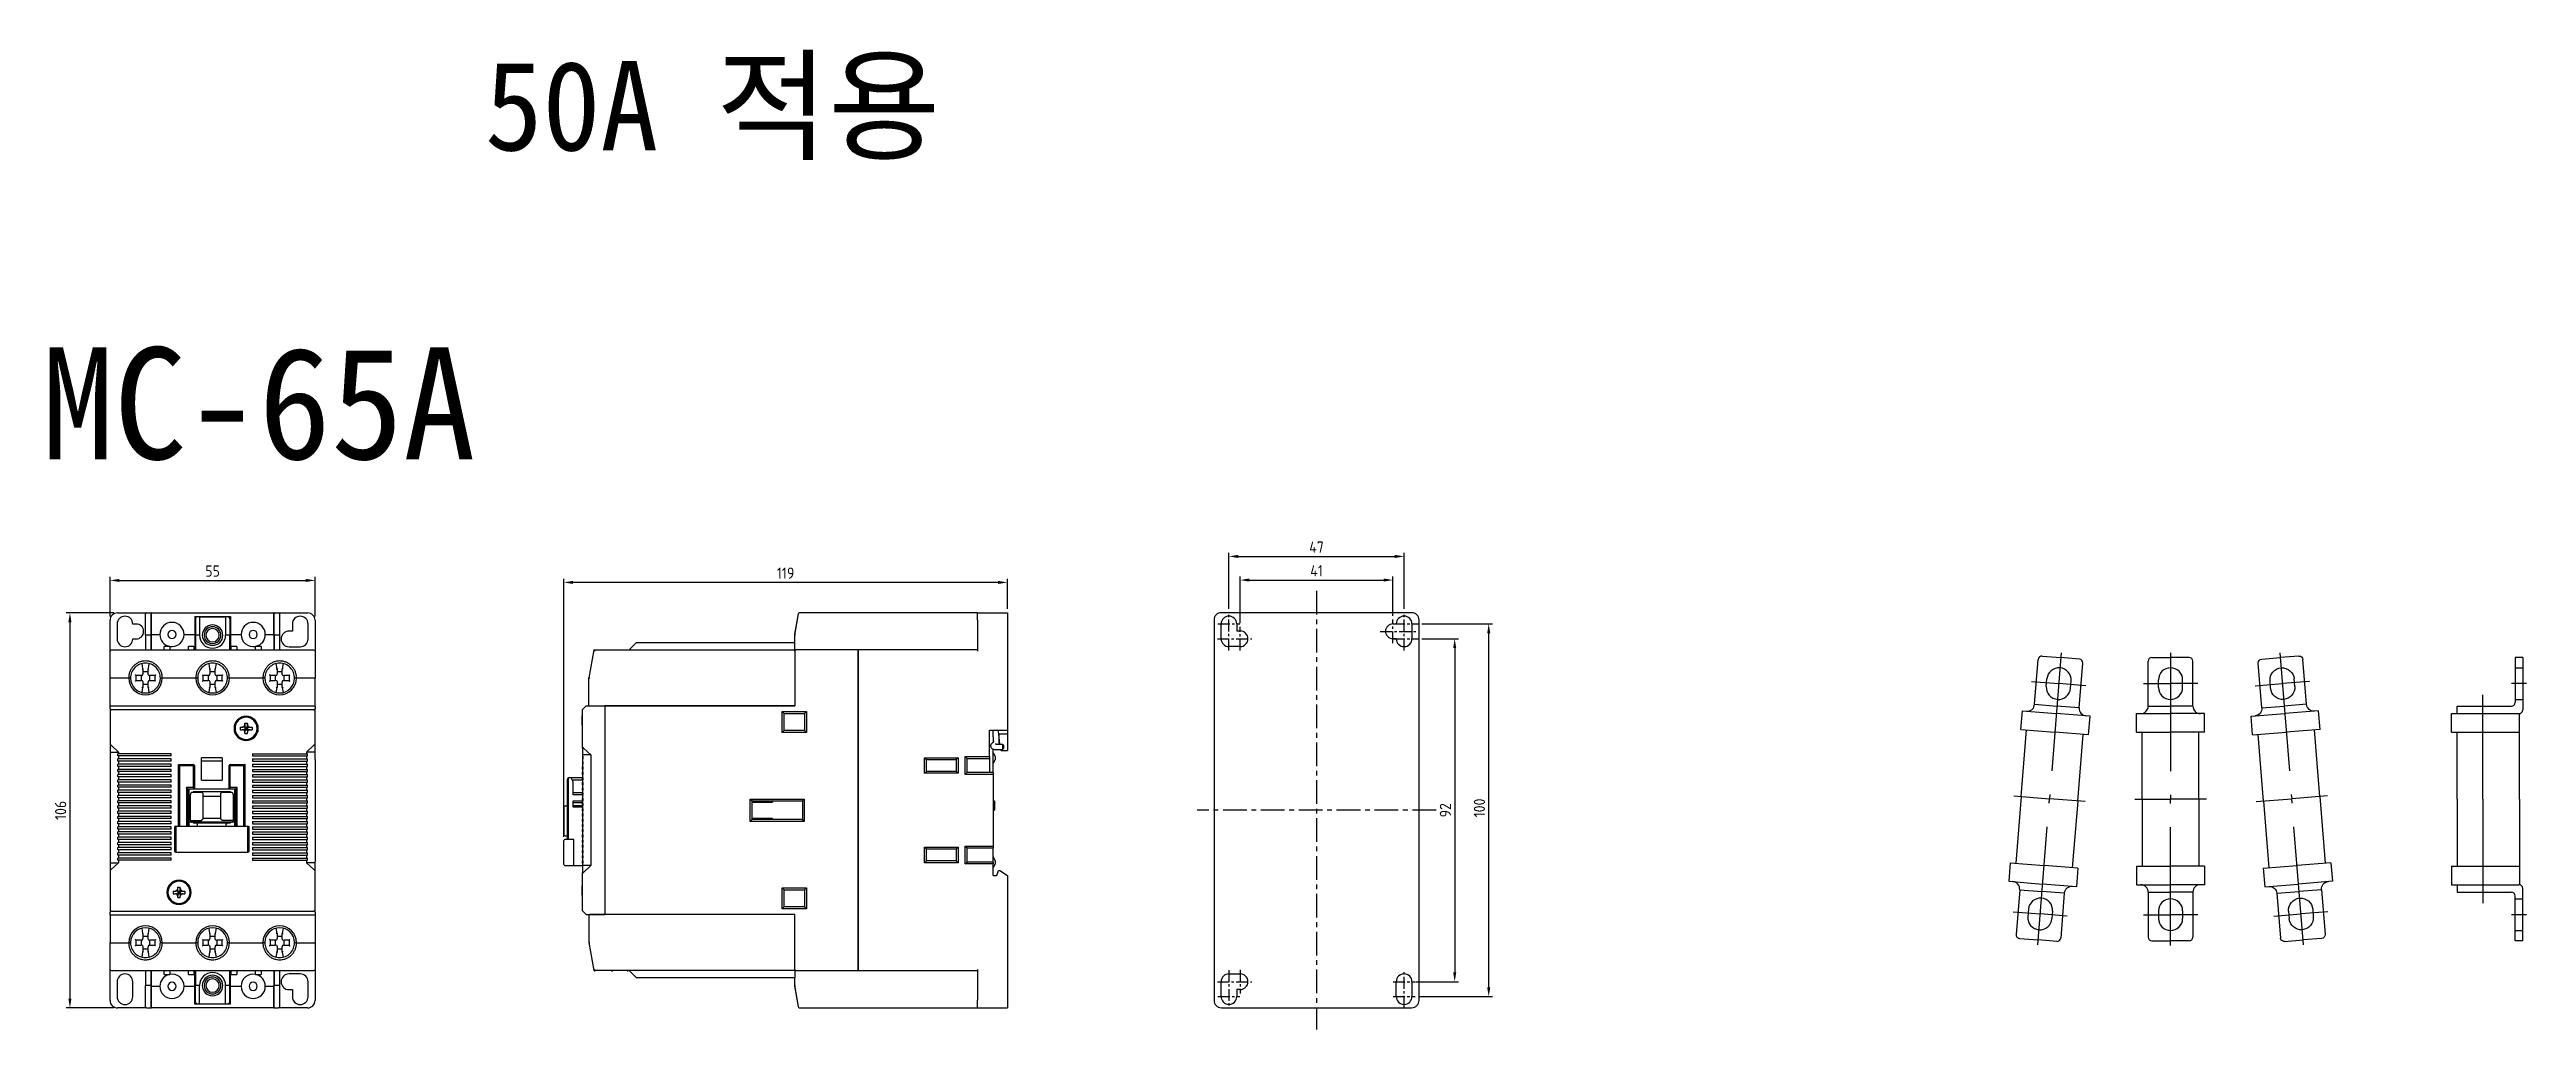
# Model space of a CAD drawing. Header units: millimetres. Extents: x 24815 to 37444, y -10619 to 6020.
# Drawn here: x 26126 to 26790, y 5732 to 5995 of the extents above; entities that cross this region are included whole.
import ezdxf

# ---------------------------------------------------------------- set-up
doc = ezdxf.new("R2010")
doc.units = ezdxf.units.MM
doc.linetypes.add('CENTER', pattern=[50.8, 31.75, -6.35, 6.35, -6.35])
for name, color, linetype in [('D', 3, 'Continuous'), ('mmm', 7, 'Continuous'), ('도면층1', 255, 'Continuous')]:
    doc.layers.add(name, color=color, linetype=linetype)
doc.styles.add('HAN', font='')
doc.styles.get("Standard").update_dxf_attribs({"font": 'ISOCP.SHX', "bigfont": 'WHGTXT.SHX'})
doc.styles.get('HAN').set_extended_font_data('GulimChe')
doc.dimstyles.new('ISO-25$0', dxfattribs={"dimtxt": 2.5, "dimasz": 2.5, "dimexe": 1, "dimexo": 1, "dimgap": 1, "dimtad": 1, "dimdec": 4, "dimdsep": 46, "dimtxsty": 'Standard', "dimcen": 2.5, "dimadec": 0, "dimazin": 2, "dimtfac": 1, "dimtdec": 4, "dimtmove": 0, "dimatfit": 3, "dimfxl": 1, "dimarcsym": 0})

msp = doc.modelspace()

# ---------------------------------------------------------------- texts
at = {"color": 2, "style": 'HAN'}
msp.add_text('50A 적용', height=24, dxfattribs=at).set_placement((26242.47691, 5968.14023))
at = {"color": 4, "style": 'HAN'}
msp.add_text('MC-65A', height=30, dxfattribs=at).set_placement((26123.63408, 5885.2988))

# ---------------------------------------------------------------- blocks, each defined once
blk = doc.blocks.new('*D644')
at = {"layer": 'D', "color": 0, "lineweight": -2, "transparency": 16777216}
for p, q in [((26141.96, 5843.06), (26141.96, 5853.77)), ((26196.96, 5843.06), (26196.96, 5853.77)), ((26144.46, 5852.77), (26194.46, 5852.77))]:
    blk.add_line(p, q, dxfattribs=at)
at = {"layer": 'D', "color": 0, "transparency": 16777216}
for points in [[(26144.46, 5853.18), (26144.46, 5852.35), (26141.96, 5852.77)], [(26194.46, 5853.18), (26194.46, 5852.35), (26196.96, 5852.77)]]:
    blk.add_solid(points, dxfattribs=at)
at = {"layer": 'Defpoints', "color": 0, "transparency": 16777216}
for p in [(26196.96, 5852.77), (26141.96, 5842.06), (26196.96, 5842.06)]:
    blk.add_point(p, dxfattribs=at)
at = {"layer": 'D', "color": 0, "transparency": 16777216, "insert": (26169.46, 5855.27), "char_height": 3, "attachment_point": 5}
blk.add_mtext('55', dxfattribs=at)
blk = doc.blocks.new('*D645')
at = {"layer": 'D', "color": 0, "lineweight": -2, "transparency": 16777216}
for p, q in [((26142.96, 5844.06), (26130.2, 5844.06)), ((26131.2, 5841.56), (26131.2, 5740.56)), ((26142.96, 5738.06), (26130.2, 5738.06))]:
    blk.add_line(p, q, dxfattribs=at)
at = {"layer": 'D', "color": 0, "transparency": 16777216}
for points in [[(26130.78, 5841.56), (26131.61, 5841.56), (26131.2, 5844.06)], [(26130.78, 5740.56), (26131.61, 5740.56), (26131.2, 5738.06)]]:
    blk.add_solid(points, dxfattribs=at)
at = {"layer": 'Defpoints', "color": 0, "transparency": 16777216}
for p in [(26143.96, 5844.06), (26131.2, 5738.06), (26143.96, 5738.06)]:
    blk.add_point(p, dxfattribs=at)
at = {"layer": 'D', "color": 0, "transparency": 16777216, "insert": (26128.7, 5791.06), "char_height": 3, "attachment_point": 5, "rotation": 90}
blk.add_mtext('106', dxfattribs=at)
blk = doc.blocks.new('*D639')
at = {"layer": 'D', "color": 0, "lineweight": -2, "transparency": 16777216}
for p, q in [((26263.67, 5783.95), (26263.67, 5853.23)), ((26380.17, 5852.23), (26266.17, 5852.23)), ((26382.67, 5845.1), (26382.67, 5853.23))]:
    blk.add_line(p, q, dxfattribs=at)
at = {"layer": 'D', "color": 0, "transparency": 16777216}
for points in [[(26266.17, 5852.65), (26266.17, 5851.81), (26263.67, 5852.23)], [(26380.17, 5852.65), (26380.17, 5851.81), (26382.67, 5852.23)]]:
    blk.add_solid(points, dxfattribs=at)
at = {"layer": 'Defpoints', "color": 0, "transparency": 16777216}
for p in [(26263.67, 5852.23), (26382.67, 5844.1), (26263.67, 5782.95)]:
    blk.add_point(p, dxfattribs=at)
at = {"layer": 'D', "color": 0, "transparency": 16777216, "insert": (26323.17, 5854.73), "char_height": 3, "attachment_point": 5}
blk.add_mtext('119', dxfattribs=at)
blk = doc.blocks.new('*D640')
at = {"layer": 'D', "color": 0, "lineweight": -2, "transparency": 16777216}
for p, q in [((26493.82, 5841.1), (26512.77, 5841.1)), ((26511.77, 5743.6), (26511.77, 5838.6)), ((26493.05, 5741.1), (26512.77, 5741.1))]:
    blk.add_line(p, q, dxfattribs=at)
at = {"layer": 'D', "color": 0, "transparency": 16777216}
for points in [[(26511.36, 5838.6), (26512.19, 5838.6), (26511.77, 5841.1)], [(26511.36, 5743.6), (26512.19, 5743.6), (26511.77, 5741.1)]]:
    blk.add_solid(points, dxfattribs=at)
at = {"layer": 'Defpoints', "color": 0, "transparency": 16777216}
for p in [(26492.82, 5841.1), (26511.77, 5841.1), (26492.05, 5741.1)]:
    blk.add_point(p, dxfattribs=at)
at = {"layer": 'D', "color": 0, "transparency": 16777216, "insert": (26509.27, 5791.72), "char_height": 3, "attachment_point": 5, "rotation": 90}
blk.add_mtext('100', dxfattribs=at)
blk = doc.blocks.new('*D641')
at = {"layer": 'D', "color": 0, "lineweight": -2, "transparency": 16777216}
for p, q in [((26442.09, 5845.1), (26442.09, 5860.21)), ((26489.09, 5845.1), (26489.09, 5860.21)), ((26444.59, 5859.21), (26486.59, 5859.21))]:
    blk.add_line(p, q, dxfattribs=at)
at = {"layer": 'D', "color": 0, "transparency": 16777216}
for points in [[(26444.59, 5859.63), (26444.59, 5858.79), (26442.09, 5859.21)], [(26486.59, 5859.63), (26486.59, 5858.79), (26489.09, 5859.21)]]:
    blk.add_solid(points, dxfattribs=at)
at = {"layer": 'Defpoints', "color": 0, "transparency": 16777216}
for p in [(26489.09, 5859.21), (26442.09, 5844.1), (26489.09, 5844.1)]:
    blk.add_point(p, dxfattribs=at)
at = {"layer": 'D', "color": 0, "transparency": 16777216, "insert": (26465.59, 5861.71), "char_height": 3, "attachment_point": 5}
blk.add_mtext('47', dxfattribs=at)
blk = doc.blocks.new('*D642')
at = {"layer": 'D', "color": 0, "lineweight": -2, "transparency": 16777216}
for p, q in [((26445.09, 5841.28), (26445.09, 5853.86)), ((26486.09, 5843.28), (26486.09, 5853.86)), ((26447.59, 5852.86), (26483.59, 5852.86))]:
    blk.add_line(p, q, dxfattribs=at)
at = {"layer": 'D', "color": 0, "transparency": 16777216}
for points in [[(26447.59, 5853.28), (26447.59, 5852.45), (26445.09, 5852.86)], [(26483.59, 5853.28), (26483.59, 5852.45), (26486.09, 5852.86)]]:
    blk.add_solid(points, dxfattribs=at)
at = {"layer": 'Defpoints', "color": 0, "transparency": 16777216}
for p in [(26486.09, 5852.86), (26445.09, 5840.28), (26486.09, 5842.28)]:
    blk.add_point(p, dxfattribs=at)
at = {"layer": 'D', "color": 0, "transparency": 16777216, "insert": (26465.59, 5855.36), "char_height": 3, "attachment_point": 5}
blk.add_mtext('41', dxfattribs=at)
blk = doc.blocks.new('*D643')
at = {"layer": 'D', "color": 0, "lineweight": -2, "transparency": 16777216}
for p, q in [((26493.82, 5837.1), (26503.65, 5837.1)), ((26502.65, 5834.6), (26502.65, 5747.6)), ((26492.19, 5745.1), (26503.65, 5745.1))]:
    blk.add_line(p, q, dxfattribs=at)
at = {"layer": 'D', "color": 0, "transparency": 16777216}
for points in [[(26502.24, 5834.6), (26503.07, 5834.6), (26502.65, 5837.1)], [(26502.24, 5747.6), (26503.07, 5747.6), (26502.65, 5745.1)]]:
    blk.add_solid(points, dxfattribs=at)
at = {"layer": 'Defpoints', "color": 0, "transparency": 16777216}
for p in [(26492.82, 5837.1), (26491.19, 5745.1), (26502.65, 5745.1)]:
    blk.add_point(p, dxfattribs=at)
at = {"layer": 'D', "color": 0, "transparency": 16777216, "insert": (26500.15, 5791.1), "char_height": 3, "attachment_point": 5, "rotation": 90}
blk.add_mtext('92', dxfattribs=at)
blk = doc.blocks.new('45YNR76YU')
at = {"color": 3}
for p, q in [((27249.15, -539.23), (27249.15, -527.18)), ((27250.15, -526.18), (27255.15, -526.18)), ((27260.15, -526.18), (27255.15, -526.18)), ((27261.15, -539.23), (27261.15, -527.18)), ((27251.9, -534.18), (27251.9, -532.18)), ((27258.4, -534.18), (27258.4, -532.18)), ((27246.05, -546.23), (27246.05, -541.23)), ((27246.05, -541.23), (27255.15, -541.23)), ((27264.25, -541.23), (27255.15, -541.23)), ((27264.25, -546.23), (27264.25, -541.23)), ((27246.05, -546.23), (27255.15, -546.23)), ((27247.55, -564.18), (27247.55, -546.23)), ((27264.25, -546.23), (27255.15, -546.23)), ((27262.75, -564.18), (27262.75, -546.23)), ((27247.55, -564.18), (27247.55, -582.13)), ((27262.75, -564.18), (27262.75, -582.13)), ((27246.05, -582.13), (27246.05, -587.13)), ((27246.05, -582.13), (27255.15, -582.13)), ((27264.25, -582.13), (27255.15, -582.13)), ((27264.25, -582.13), (27264.25, -587.13)), ((27246.05, -587.13), (27255.15, -587.13)), ((27249.15, -589.13), (27249.15, -601.18)), ((27264.25, -587.13), (27255.15, -587.13)), ((27261.15, -589.13), (27261.15, -601.18)), ((27251.9, -594.18), (27251.9, -596.18)), ((27258.4, -594.18), (27258.4, -596.18)), ((27250.15, -602.18), (27255.15, -602.18)), ((27260.15, -602.18), (27255.15, -602.18))]:
    blk.add_line(p, q, dxfattribs=at)
for centre, radius, start, end in [((27250.15, -527.18), 1, 90, 180), ((27255.15, -532.18), 3.25, 90, 180), ((27255.15, -532.18), 3.25, 0, 90), ((27260.15, -527.18), 1, 0, 90), ((27255.15, -534.18), 3.25, 180, 270), ((27255.15, -534.18), 3.25, 270, 0), ((27247.15, -539.23), 2, 270, 0), ((27263.15, -539.23), 2, 180, 270), ((27247.15, -589.13), 2, 0, 90), ((27255.15, -594.18), 3.25, 90, 180), ((27255.15, -594.18), 3.25, 0, 90), ((27263.15, -589.13), 2, 90, 180), ((27255.15, -596.18), 3.25, 180, 270), ((27255.15, -596.18), 3.25, 270, 0), ((27250.15, -601.18), 1, 180, 270), ((27260.15, -601.18), 1, 270, 0)]:
    blk.add_arc(centre, radius, start, end, dxfattribs=at)
at = {"layer": 'mmm', "linetype": 'CENTER'}
for p, q in [((27255.15, -524.9), (27255.15, -564.18)), ((27247.87, -533.18), (27255.15, -533.18)), ((27262.44, -533.18), (27255.15, -533.18)), ((27249.15, -539.23), (27255.15, -539.23)), ((27261.15, -539.23), (27255.15, -539.23)), ((27245.55, -564.18), (27255.15, -564.18)), ((27264.75, -564.18), (27255.15, -564.18)), ((27255.15, -603.47), (27255.15, -564.18)), ((27249.15, -589.13), (27255.15, -589.13)), ((27261.15, -589.13), (27255.15, -589.13)), ((27247.87, -595.18), (27255.15, -595.18)), ((27262.44, -595.18), (27255.15, -595.18))]:
    blk.add_line(p, q, dxfattribs=at)
blk = doc.blocks.new('DSAGFSEFWAEFSDFAW')
at = {"color": 3}
for p, q in [((7178.45, -34372.09), (7176.45, -34372.09)), ((7176.45, -34372.09), (7176.45, -34386.69)), ((7178.45, -34370.59), (7178.45, -34388.69)), ((7183.45, -34370.59), (7178.45, -34370.59)), ((7183.45, -34370.59), (7183.45, -34388.79)), ((7201.4, -34372.09), (7183.45, -34372.09)), ((7201.4, -34372.09), (7219.35, -34372.09)), ((7219.35, -34370.59), (7224.35, -34370.59)), ((7219.35, -34370.59), (7219.35, -34388.79)), ((7224.35, -34370.59), (7224.35, -34388.69)), ((7224.35, -34372.09), (7226.35, -34372.09)), ((7226.35, -34372.09), (7226.35, -34386.69)), ((7163.4, -34387.69), (7175.45, -34387.69)), ((7163.4, -34389.69), (7163.4, -34387.69)), ((7163.4, -34389.69), (7177.45, -34389.69)), ((7201.4, -34388.79), (7178.44, -34388.79)), ((7201.4, -34388.79), (7224.35, -34388.79)), ((7239.4, -34389.69), (7225.35, -34389.69)), ((7239.4, -34387.69), (7227.35, -34387.69)), ((7239.4, -34389.69), (7239.4, -34387.69))]:
    blk.add_line(p, q, dxfattribs=at)
for centre, start, end in [((7175.45, -34386.69), 270, 0), ((7177.45, -34388.69), 270, 0), ((7225.35, -34388.69), 180, 270), ((7227.35, -34386.69), 180, 270)]:
    blk.add_arc(centre, 1, start, end, dxfattribs=at)
at = {"layer": 'mmm', "linetype": 'CENTER'}
for p, q in [((7201.4, -34379.03), (7173.45, -34379.03)), ((7201.4, -34379.03), (7229.35, -34379.03)), ((7166.15, -34387.69), (7166.15, -34389.69)), ((7170.4, -34390.69), (7170.4, -34386.69)), ((7174.65, -34387.69), (7174.65, -34389.69)), ((7228.15, -34387.69), (7228.15, -34389.69)), ((7232.4, -34390.69), (7232.4, -34386.69)), ((7236.65, -34387.69), (7236.65, -34389.69))]:
    blk.add_line(p, q, dxfattribs=at)

# ---------------------------------------------------------------- dimensions: what is measured, and where the dimension line sits
at = {"layer": 'D'}
for base, p1, p2, picture, middle in [((26489.0913, 5859.2103), (26442.0913, 5844.10444), (26489.0913, 5844.10444), '*D641', (26465.59469, 5859.2103)), ((26196.9619, 5852.76572), (26141.9619, 5842.06429), (26196.9619, 5842.06429), '*D644', (26169.4619, 5852.76572)), ((26263.66506, 5852.22888), (26382.66506, 5844.10444), (26263.66506, 5782.95444), '*D639', (26323.16506, 5852.22888))]:
    dim = msp.add_linear_dim(base=base, p1=p1, p2=p2, dimstyle='ISO-25$0', override={"dimtxt": 3}, dxfattribs=at)
    dim.commit()
    dim.dimension.update_dxf_attribs({"geometry": picture, "text_midpoint": middle, "dimtype": 160})
dim = msp.add_linear_dim(base=(26486.0913, 5852.8619), p1=(26445.0913, 5840.2829), p2=(26486.0913, 5842.2829), dimstyle='ISO-25$0', override={"dimtxt": 3}, dxfattribs=at)
dim.commit()
dim.dimension.update_dxf_attribs({"geometry": '*D642', "text_midpoint": (26465.5913, 5855.3619)})
for base, p1, p2, picture, middle in [((26131.19618, 5738.06429), (26143.9619, 5844.06429), (26143.9619, 5738.06429), '*D645', (26131.19618, 5791.06429)), ((26511.77402, 5841.10444), (26492.05479, 5741.10444), (26492.82105, 5841.10444), '*D640', (26511.77402, 5791.71698))]:
    dim = msp.add_linear_dim(base=base, p1=p1, p2=p2, angle=90, dimstyle='ISO-25$0', override={"dimtxt": 3}, dxfattribs=at)
    dim.commit()
    dim.dimension.update_dxf_attribs({"geometry": picture, "text_midpoint": middle, "dimtype": 160})
dim = msp.add_linear_dim(base=(26502.65424, 5745.10444), p1=(26492.82105, 5837.10444), p2=(26491.1913, 5745.10444), angle=90, dimstyle='ISO-25$0', override={"dimtxt": 3}, dxfattribs=at)
dim.commit()
dim.dimension.update_dxf_attribs({"geometry": '*D643', "text_midpoint": (26500.15322, 5791.10444)})

# ---------------------------------------------------------------- linework, layer by layer
at = {"color": 7, "linetype": 'CENTER', "ltscale": 0.2}
for p, q in [((26465.5913, 5849.93151), (26465.5913, 5732.27737)), ((26497.6576, 5791.10444), (26433.525, 5791.10444))]:
    msp.add_line(p, q, dxfattribs=at)
at = {"color": 7, "linetype": 'Continuous'}
for p, q in [((26325.66506, 5838.30444), (26326.63592, 5843.81047)), ((26325.66506, 5838.10444), (26326.67013, 5843.80444)), ((26326.63592, 5843.81047), (26326.68776, 5844.10444)), ((26326.67013, 5843.80444), (26326.72303, 5844.10444)), ((26326.72303, 5844.10444), (26326.68776, 5844.10444)), ((26374.66506, 5844.10444), (26326.72303, 5844.10444)), ((26374.66506, 5844.10444), (26382.66506, 5844.10444)), ((26374.66506, 5844.10444), (26382.66506, 5844.10444)), ((26374.66506, 5842.10444), (26374.66506, 5844.10444)), ((26374.66506, 5842.10444), (26374.66506, 5833.80444)), ((26382.66506, 5844.10444), (26382.66506, 5842.10444)), ((26382.66506, 5842.10444), (26382.66506, 5812.60444)), ((26438.0913, 5842.10444), (26438.0913, 5740.10444)), ((26439.9913, 5837.10444), (26439.9913, 5841.10444)), ((26465.5913, 5844.10444), (26440.0913, 5844.10444)), ((26444.1913, 5841.10444), (26444.1913, 5839.20444)), ((26491.0913, 5844.10444), (26465.5913, 5844.10444)), ((26486.0913, 5841.10444), (26486.9913, 5841.10444)), ((26491.1913, 5841.10444), (26491.1913, 5837.10444)), ((26493.0913, 5740.10444), (26493.0913, 5842.10444)), ((26271.68752, 5834.10444), (26270.36506, 5826.60444)), ((26271.68752, 5834.10444), (26325.66506, 5834.10444)), ((26271.68752, 5834.10444), (26325.66506, 5834.10444)), ((26283.16506, 5836.10444), (26281.16506, 5834.10444)), ((26283.16506, 5836.10444), (26325.66506, 5836.10444)), ((26325.66506, 5838.30444), (26325.66506, 5838.10444)), ((26325.66506, 5836.10444), (26325.66506, 5838.10444)), ((26325.66506, 5834.10444), (26325.66506, 5836.10444)), ((26325.66506, 5834.10444), (26325.66506, 5834.08635)), ((26342.66506, 5834.10444), (26325.66506, 5834.10444)), ((26325.66506, 5834.08635), (26325.66506, 5834.10444)), ((26325.66506, 5834.08635), (26325.66506, 5834.04684)), ((26325.66506, 5834.04684), (26325.66506, 5834.08635)), ((26325.66506, 5834.04684), (26325.66506, 5834.01401)), ((26325.66506, 5834.01401), (26325.66506, 5834.04684)), ((26325.66506, 5834.01401), (26325.66506, 5833.98108)), ((26325.66506, 5833.98108), (26325.66506, 5834.01401)), ((26325.66506, 5833.98108), (26325.66506, 5833.90363)), ((26325.66506, 5833.90363), (26325.66506, 5833.98108)), ((26325.66506, 5833.90363), (26325.66506, 5833.80444)), ((26325.66506, 5833.80444), (26325.66506, 5833.90363)), ((26325.66506, 5833.80444), (26325.66506, 5819.10444)), ((26325.66506, 5833.80444), (26325.66506, 5819.10444)), ((26374.66506, 5834.10444), (26342.66506, 5834.10444)), ((26342.66506, 5834.08995), (26342.66506, 5834.10444)), ((26342.66506, 5834.10444), (26342.66506, 5833.80444)), ((26342.66506, 5834.04664), (26342.66506, 5834.08995)), ((26342.66506, 5833.98076), (26342.66506, 5834.04664)), ((26342.66506, 5833.89649), (26342.66506, 5833.98076)), ((26342.66506, 5833.80444), (26342.66506, 5833.89649)), ((26342.66506, 5833.80444), (26342.66506, 5748.40444)), ((26342.66506, 5748.40444), (26342.66506, 5833.80444)), ((26445.0913, 5835.00444), (26442.0913, 5835.00444)), ((26444.1913, 5839.20444), (26445.0913, 5839.20444)), ((26486.9913, 5837.10444), (26486.0913, 5837.10444)), ((26270.36506, 5819.10444), (26270.36506, 5826.60444)), ((26270.36506, 5819.10444), (26270.36506, 5826.60444)), ((26178.1119, 5814.46429), (26178.8119, 5814.46429)), ((26178.1119, 5814.11429), (26178.1119, 5814.46429)), ((26178.1119, 5814.31429), (26178.1119, 5813.61429)), ((26178.1119, 5813.41429), (26178.1119, 5814.11429)), ((26178.8119, 5814.11429), (26178.8119, 5814.46429)), ((26178.8119, 5814.31429), (26178.8119, 5813.61429)), ((26178.8119, 5813.41429), (26178.8119, 5814.11429)), ((26268.56506, 5816.40444), (26268.56506, 5814.25444)), ((26268.56506, 5814.25444), (26268.56506, 5816.4044)), ((26268.56506, 5813.90444), (26268.56506, 5814.25444)), ((26268.56506, 5814.25444), (26268.56506, 5813.90444)), ((26268.56506, 5813.90444), (26268.56506, 5813.55444)), ((26268.56506, 5813.90444), (26268.56506, 5813.55444)), ((26268.66506, 5818.10444), (26268.96506, 5818.40444)), ((26268.66506, 5807.77602), (26268.66506, 5818.10444)), ((26268.66506, 5807.77602), (26268.66506, 5818.10444)), ((26269.66506, 5819.10444), (26268.96506, 5818.40444)), ((26269.66506, 5819.10444), (26270.36506, 5819.10444)), ((26270.36506, 5819.10444), (26270.66506, 5819.10444)), ((26270.66506, 5819.10444), (26274.66506, 5819.10444)), ((26270.66506, 5819.10444), (26274.66506, 5819.10444)), ((26274.66506, 5819.10444), (26325.66506, 5819.10444)), ((26274.66506, 5819.10444), (26274.66506, 5763.10444)), ((26274.66506, 5819.10444), (26274.66506, 5763.10444)), ((26325.66506, 5819.10444), (26274.66506, 5819.10444)), ((26322.26506, 5817.55444), (26322.76506, 5817.05444)), ((26322.26506, 5811.95444), (26322.26506, 5817.55444)), ((26322.26506, 5817.55444), (26328.76506, 5817.55444)), ((26322.76506, 5817.05444), (26328.26506, 5817.05444)), ((26322.76506, 5812.45444), (26322.76506, 5817.05444)), ((26328.76506, 5817.55444), (26328.26506, 5817.05444)), ((26328.26506, 5817.05444), (26328.26506, 5812.45444)), ((26328.76506, 5817.55444), (26328.76506, 5811.95444)), ((26142.2619, 5808.53587), (26144.22465, 5806.71429)), ((26176.8619, 5813.41429), (26177.4119, 5813.41429)), ((26176.8619, 5813.41429), (26176.8619, 5812.71429)), ((26176.8619, 5812.71429), (26177.4119, 5812.71429)), ((26178.1119, 5813.41429), (26177.4119, 5813.41429)), ((26178.1119, 5812.71429), (26177.4119, 5812.71429)), ((26178.1119, 5813.41429), (26178.8119, 5813.41429)), ((26178.1119, 5813.41429), (26178.1119, 5812.71429)), ((26178.1119, 5812.71429), (26178.8119, 5812.71429)), ((26178.1119, 5811.66429), (26178.1119, 5812.01429)), ((26178.1119, 5811.66429), (26178.8119, 5811.66429)), ((26178.8119, 5813.41429), (26179.5119, 5813.41429)), ((26178.8119, 5813.41429), (26178.8119, 5812.71429)), ((26178.8119, 5812.71429), (26179.5119, 5812.71429)), ((26178.8119, 5811.66429), (26178.8119, 5812.01429)), ((26179.5119, 5813.41429), (26180.0619, 5813.41429)), ((26179.5119, 5812.71429), (26180.0619, 5812.71429)), ((26180.0619, 5813.41429), (26180.0619, 5812.71429)), ((26196.6619, 5808.53587), (26194.69916, 5806.71429)), ((26268.56506, 5813.55444), (26268.56506, 5811.40449)), ((26268.56506, 5813.55444), (26268.56506, 5811.40444)), ((26268.66506, 5807.77602), (26268.66506, 5805.95444)), ((26268.96506, 5807.77602), (26270.9278, 5805.95444)), ((26322.26506, 5811.95444), (26322.76506, 5812.45444)), ((26328.76506, 5811.95444), (26322.26506, 5811.95444)), ((26328.26506, 5812.45444), (26322.76506, 5812.45444)), ((26328.76506, 5811.95444), (26328.26506, 5812.45444)), ((26377.86506, 5805.50444), (26377.86506, 5812.60444)), ((26377.86506, 5812.60444), (26382.66506, 5812.60444)), ((26378.72769, 5809.27496), (26378.41157, 5808.95385)), ((26379.04964, 5809.60198), (26378.72769, 5809.27496)), ((26378.86506, 5812.51457), (26378.86506, 5812.60444)), ((26378.86506, 5810.78393), (26378.86506, 5812.51457)), ((26378.86506, 5810.78393), (26378.86506, 5809.41449)), ((26378.86506, 5810.78393), (26378.86506, 5809.41449)), ((26378.86506, 5801.20444), (26378.86506, 5807.50832)), ((26379.91506, 5808.85496), (26381.31503, 5808.85496)), ((26379.91506, 5807.35496), (26381.31503, 5807.35496)), ((26380.35255, 5811.60444), (26380.30499, 5812.14802)), ((26380.5931, 5808.85496), (26380.35255, 5811.60444)), ((26380.35255, 5811.60444), (26382.66506, 5811.60444)), ((26380.36506, 5811.46144), (26380.36506, 5809.13972)), ((26380.36506, 5811.46144), (26380.36506, 5809.13972)), ((26380.74776, 5807.35496), (26381.02115, 5807.10444)), ((26381.02115, 5807.10444), (26382.66506, 5807.10444)), ((26381.31503, 5808.85496), (26381.31506, 5807.91085)), ((26381.31506, 5807.91085), (26381.31503, 5807.35496)), ((26381.61507, 5808.55494), (26381.31504, 5808.85497)), ((26381.61507, 5807.65497), (26381.31504, 5807.35495)), ((26381.61506, 5808.55486), (26381.61506, 5808.10496)), ((26381.61506, 5808.10496), (26381.61506, 5807.98849)), ((26381.61506, 5807.98849), (26381.61506, 5807.65506)), ((26382.66506, 5812.60444), (26382.66506, 5811.60444)), ((26382.66506, 5811.60444), (26382.66506, 5807.10444)), ((26141.9619, 5806.71429), (26144.22465, 5806.71429)), ((26158.3619, 5806.26429), (26144.02465, 5806.26429)), ((26144.02465, 5805.66429), (26144.02465, 5806.26429)), ((26158.3619, 5805.66429), (26144.02465, 5805.66429)), ((26158.3619, 5804.86429), (26144.02465, 5804.86429)), ((26144.02465, 5804.26429), (26144.02465, 5804.86429)), ((26158.3619, 5804.26429), (26144.02465, 5804.26429)), ((26158.3619, 5803.46429), (26144.02465, 5803.46429)), ((26144.02465, 5802.86429), (26144.02465, 5803.46429)), ((26158.3619, 5802.86429), (26144.02465, 5802.86429)), ((26158.3619, 5802.06429), (26144.02465, 5802.06429)), ((26144.02465, 5801.46429), (26144.02465, 5802.06429)), ((26158.3619, 5801.46429), (26144.02465, 5801.46429)), ((26158.3619, 5800.66429), (26144.02465, 5800.66429)), ((26144.02465, 5800.06429), (26144.02465, 5800.66429)), ((26144.22465, 5806.71429), (26144.22465, 5806.26429)), ((26144.22465, 5805.66429), (26144.22465, 5804.86429)), ((26144.22465, 5804.26429), (26144.22465, 5803.46429)), ((26144.22465, 5802.86429), (26144.22465, 5802.06429)), ((26144.22465, 5801.46429), (26144.22465, 5800.66429)), ((26158.3619, 5805.66429), (26158.3619, 5806.26429)), ((26158.3619, 5804.26429), (26158.3619, 5804.86429)), ((26158.3619, 5802.86429), (26158.3619, 5803.46429)), ((26158.3619, 5801.46429), (26158.3619, 5802.06429)), ((26158.3619, 5800.06429), (26158.3619, 5800.66429)), ((26160.3619, 5786.86429), (26160.3619, 5803.36429)), ((26160.3619, 5803.36429), (26164.3119, 5803.36429)), ((26160.6619, 5786.86429), (26160.6619, 5803.06429)), ((26160.6619, 5803.06429), (26164.6119, 5803.06429)), ((26164.3119, 5797.16429), (26164.3119, 5803.36429)), ((26164.6119, 5803.06429), (26164.6119, 5796.86429)), ((26166.5119, 5799.16429), (26166.5119, 5805.17258)), ((26172.0119, 5805.17258), (26166.5119, 5805.17258)), ((26166.5119, 5804.36429), (26172.0119, 5804.36429)), ((26172.0119, 5805.17258), (26172.0119, 5799.16429)), ((26173.9119, 5796.86429), (26173.9119, 5803.06429)), ((26173.9119, 5803.06429), (26177.8619, 5803.06429)), ((26174.2119, 5797.16429), (26174.2119, 5803.36429)), ((26174.2119, 5803.36429), (26178.1619, 5803.36429)), ((26177.8619, 5786.86429), (26177.8619, 5803.06429)), ((26178.1619, 5786.86429), (26178.1619, 5803.36429)), ((26180.1619, 5806.26429), (26180.1619, 5805.66429)), ((26180.1619, 5806.26429), (26194.69916, 5806.26429)), ((26180.1619, 5805.66429), (26194.69916, 5805.66429)), ((26180.1619, 5804.86429), (26180.1619, 5804.26429)), ((26180.1619, 5804.86429), (26194.69916, 5804.86429)), ((26180.1619, 5804.26429), (26194.69916, 5804.26429)), ((26180.1619, 5803.46429), (26180.1619, 5802.86429)), ((26180.1619, 5803.46429), (26194.69916, 5803.46429)), ((26180.1619, 5802.86429), (26194.69916, 5802.86429)), ((26180.1619, 5802.06429), (26180.1619, 5801.46429)), ((26180.1619, 5802.06429), (26194.69916, 5802.06429)), ((26180.1619, 5801.46429), (26194.69916, 5801.46429)), ((26180.1619, 5800.66429), (26180.1619, 5800.06429)), ((26180.1619, 5800.66429), (26194.69916, 5800.66429)), ((26196.9619, 5806.71429), (26194.69916, 5806.71429)), ((26194.69916, 5806.71429), (26194.69916, 5806.26429)), ((26194.69916, 5806.26429), (26194.89916, 5806.26429)), ((26194.69916, 5805.66429), (26194.89916, 5805.66429)), ((26194.69916, 5805.66429), (26194.69916, 5804.86429)), ((26194.69916, 5804.86429), (26194.89916, 5804.86429)), ((26194.69916, 5804.26429), (26194.89916, 5804.26429)), ((26194.69916, 5804.26429), (26194.69916, 5803.46429)), ((26194.69916, 5803.46429), (26194.89916, 5803.46429)), ((26194.69916, 5802.86429), (26194.89916, 5802.86429)), ((26194.69916, 5802.86429), (26194.69916, 5802.06429)), ((26194.69916, 5802.06429), (26194.89916, 5802.06429)), ((26194.69916, 5801.46429), (26194.89916, 5801.46429)), ((26194.69916, 5801.46429), (26194.69916, 5800.66429)), ((26194.69916, 5800.66429), (26194.89916, 5800.66429)), ((26194.89916, 5805.66429), (26194.89916, 5806.26429)), ((26194.89916, 5804.26429), (26194.89916, 5804.86429)), ((26194.89916, 5802.86429), (26194.89916, 5803.46429)), ((26194.89916, 5801.46429), (26194.89916, 5802.06429)), ((26194.89916, 5800.06429), (26194.89916, 5800.66429)), ((26268.66506, 5805.95444), (26268.66506, 5805.50444)), ((26270.9278, 5805.95444), (26268.66506, 5805.95444)), ((26268.66506, 5805.50444), (26268.66506, 5804.90444)), ((26268.66506, 5805.50444), (26268.86506, 5805.50444)), ((26268.66506, 5804.90444), (26268.66506, 5804.10444)), ((26268.66506, 5804.90444), (26268.86506, 5804.90444)), ((26268.66506, 5804.10444), (26268.66506, 5803.80444)), ((26268.66506, 5804.10444), (26268.86506, 5804.10444)), ((26268.66506, 5803.80444), (26268.66506, 5803.50444)), ((26268.66506, 5803.50444), (26268.66506, 5802.70444)), ((26268.66506, 5803.50444), (26268.86506, 5803.50444)), ((26268.66506, 5802.10444), (26268.66506, 5802.70444)), ((26268.66506, 5802.70444), (26268.86506, 5802.70444)), ((26268.66506, 5802.10444), (26268.66506, 5801.30444)), ((26268.66506, 5802.10444), (26268.86506, 5802.10444)), ((26268.66506, 5800.70444), (26268.66506, 5801.30444)), ((26268.66506, 5801.30444), (26268.86506, 5801.30444)), ((26268.66506, 5800.70444), (26268.66506, 5799.90444)), ((26268.66506, 5800.70444), (26268.86506, 5800.70444)), ((26268.86506, 5804.90444), (26268.86506, 5805.50444)), ((26268.86506, 5803.50444), (26268.86506, 5804.10444)), ((26268.86506, 5802.10444), (26268.86506, 5802.70444)), ((26268.86506, 5800.70444), (26268.86506, 5801.30444)), ((26270.9278, 5805.95444), (26270.9278, 5776.25444)), ((26360.46506, 5805.20444), (26369.46506, 5805.20444)), ((26360.46506, 5801.00444), (26360.46506, 5805.20444)), ((26360.46506, 5805.20444), (26360.96506, 5804.70444)), ((26360.46506, 5801.00444), (26360.96506, 5801.50444)), ((26369.46506, 5801.00444), (26360.46506, 5801.00444)), ((26360.96506, 5801.50444), (26360.96506, 5804.70444)), ((26360.96506, 5804.70444), (26368.96506, 5804.70444)), ((26368.96506, 5801.50444), (26360.96506, 5801.50444)), ((26369.46506, 5805.20444), (26368.96506, 5804.70444)), ((26368.96506, 5804.70444), (26368.96506, 5801.50444)), ((26369.46506, 5801.00444), (26368.96506, 5801.50444)), ((26369.46506, 5805.20444), (26369.46506, 5801.00444)), ((26371.36506, 5805.50444), (26377.86506, 5805.50444)), ((26371.36506, 5800.70444), (26371.36506, 5805.50444)), ((26371.36506, 5805.50444), (26371.86506, 5805.00444)), ((26371.36506, 5800.70444), (26371.86506, 5801.20444)), ((26378.86506, 5800.70444), (26371.36506, 5800.70444)), ((26371.86506, 5805.00444), (26377.86506, 5805.00444)), ((26371.86506, 5801.20444), (26371.86506, 5805.00444)), ((26378.86506, 5801.20444), (26371.86506, 5801.20444)), ((26377.86506, 5805.50444), (26377.86506, 5805.00444)), ((26377.86506, 5805.00444), (26377.86506, 5801.20444)), ((26379.36506, 5805.60444), (26378.86506, 5806.60444)), ((26378.86506, 5803.60444), (26379.36506, 5804.60444)), ((26378.86506, 5801.20444), (26378.86506, 5800.70444)), ((26378.86506, 5800.70444), (26378.86506, 5781.50444)), ((26379.36506, 5805.60444), (26379.36506, 5804.60444)), ((26158.3619, 5800.06429), (26144.02465, 5800.06429)), ((26158.3619, 5799.26429), (26144.02465, 5799.26429)), ((26144.02465, 5798.66429), (26144.02465, 5799.26429)), ((26158.3619, 5798.66429), (26144.02465, 5798.66429)), ((26158.3619, 5797.86429), (26144.02465, 5797.86429)), ((26144.02465, 5797.26429), (26144.02465, 5797.86429)), ((26158.3619, 5797.26429), (26144.02465, 5797.26429)), ((26158.3619, 5796.46429), (26144.02465, 5796.46429)), ((26144.02465, 5795.86429), (26144.02465, 5796.46429)), ((26158.3619, 5795.86429), (26144.02465, 5795.86429)), ((26158.3619, 5795.06429), (26144.02465, 5795.06429)), ((26144.02465, 5794.46429), (26144.02465, 5795.06429)), ((26158.3619, 5794.46429), (26144.02465, 5794.46429)), ((26144.22465, 5800.06429), (26144.22465, 5799.26429)), ((26144.22465, 5798.66429), (26144.22465, 5797.86429)), ((26144.22465, 5797.26429), (26144.22465, 5796.46429)), ((26144.22465, 5795.86429), (26144.22465, 5795.06429)), ((26144.22465, 5794.46429), (26144.22465, 5793.66429)), ((26158.3619, 5798.66429), (26158.3619, 5799.26429)), ((26158.3619, 5797.26429), (26158.3619, 5797.86429)), ((26158.3619, 5795.86429), (26158.3619, 5796.46429)), ((26158.3619, 5794.46429), (26158.3619, 5795.06429)), ((26162.4619, 5797.16429), (26162.4619, 5786.86429)), ((26164.3119, 5797.16429), (26162.4619, 5797.16429)), ((26162.7619, 5796.86429), (26162.7619, 5786.86429)), ((26162.7619, 5796.86429), (26175.7619, 5796.86429)), ((26163.1119, 5796.86429), (26163.1119, 5786.86429)), ((26163.5119, 5788.36429), (26163.5119, 5795.36429)), ((26164.2619, 5796.01429), (26164.2619, 5795.86429)), ((26174.2619, 5796.01429), (26164.2619, 5796.01429)), ((26166.5119, 5799.16429), (26172.0119, 5799.16429)), ((26166.9619, 5788.86429), (26166.9619, 5795.36429)), ((26166.9619, 5794.86429), (26171.5619, 5794.86429)), ((26171.5619, 5795.36429), (26171.5619, 5788.86429)), ((26176.0619, 5797.16429), (26174.2119, 5797.16429)), ((26174.2619, 5795.86429), (26174.2619, 5796.01429)), ((26175.0119, 5795.36429), (26175.0119, 5788.36429)), ((26175.4119, 5786.86429), (26175.4119, 5796.86429)), ((26175.7619, 5786.86429), (26175.7619, 5796.86429)), ((26176.0619, 5786.86429), (26176.0619, 5797.16429)), ((26180.1619, 5800.06429), (26194.69916, 5800.06429)), ((26180.1619, 5799.26429), (26194.69916, 5799.26429)), ((26180.1619, 5799.26429), (26180.1619, 5798.66429)), ((26180.1619, 5798.66429), (26194.69916, 5798.66429)), ((26180.1619, 5797.86429), (26194.69916, 5797.86429)), ((26180.1619, 5797.86429), (26180.1619, 5797.26429)), ((26180.1619, 5797.26429), (26194.69916, 5797.26429)), ((26180.1619, 5796.46429), (26194.69916, 5796.46429)), ((26180.1619, 5796.46429), (26180.1619, 5795.86429)), ((26180.1619, 5795.86429), (26194.69916, 5795.86429)), ((26180.1619, 5795.06429), (26194.69916, 5795.06429)), ((26180.1619, 5795.06429), (26180.1619, 5794.46429)), ((26180.1619, 5794.46429), (26194.69916, 5794.46429)), ((26194.69916, 5800.06429), (26194.89916, 5800.06429)), ((26194.69916, 5800.06429), (26194.69916, 5799.26429)), ((26194.69916, 5799.26429), (26194.89916, 5799.26429)), ((26194.69916, 5798.66429), (26194.89916, 5798.66429)), ((26194.69916, 5798.66429), (26194.69916, 5797.86429)), ((26194.69916, 5797.86429), (26194.89916, 5797.86429)), ((26194.69916, 5797.26429), (26194.89916, 5797.26429)), ((26194.69916, 5797.26429), (26194.69916, 5796.46429)), ((26194.69916, 5796.46429), (26194.89916, 5796.46429)), ((26194.69916, 5795.86429), (26194.89916, 5795.86429)), ((26194.69916, 5795.86429), (26194.69916, 5795.06429)), ((26194.69916, 5795.06429), (26194.89916, 5795.06429)), ((26194.69916, 5794.46429), (26194.89916, 5794.46429)), ((26194.69916, 5794.46429), (26194.69916, 5793.66429)), ((26194.89916, 5798.66429), (26194.89916, 5799.26429)), ((26194.89916, 5797.26429), (26194.89916, 5797.86429)), ((26194.89916, 5795.86429), (26194.89916, 5796.46429)), ((26194.89916, 5794.46429), (26194.89916, 5795.06429)), ((26264.66506, 5783.25444), (26264.66506, 5799.45444)), ((26264.96506, 5783.25444), (26264.96506, 5799.75444)), ((26268.66506, 5799.75444), (26264.96506, 5799.75444)), ((26266.16506, 5798.75444), (26265.66506, 5799.75444)), ((26265.91506, 5799.25444), (26268.86506, 5799.25444)), ((26266.16506, 5795.25444), (26266.16506, 5798.75444)), ((26268.66506, 5795.75444), (26266.16506, 5795.75444)), ((26268.66506, 5795.25444), (26266.16506, 5795.25444)), ((26268.66506, 5799.30444), (26268.66506, 5799.90444)), ((26268.66506, 5799.90444), (26268.86506, 5799.90444)), ((26268.66506, 5799.30444), (26268.66506, 5798.50444)), ((26268.66506, 5799.30444), (26268.86506, 5799.30444)), ((26268.66506, 5797.90444), (26268.66506, 5798.50444)), ((26268.66506, 5798.50444), (26268.86506, 5798.50444)), ((26268.66506, 5797.90444), (26268.66506, 5797.10444)), ((26268.66506, 5797.90444), (26268.86506, 5797.90444)), ((26268.66506, 5796.50444), (26268.66506, 5797.10444)), ((26268.66506, 5797.10444), (26268.86506, 5797.10444)), ((26268.66506, 5796.50444), (26268.66506, 5795.70444)), ((26268.66506, 5796.50444), (26268.86506, 5796.50444)), ((26268.66506, 5795.10444), (26268.66506, 5795.70444)), ((26268.66506, 5795.70444), (26268.86506, 5795.70444)), ((26268.66506, 5795.10444), (26268.66506, 5794.30444)), ((26268.66506, 5795.10444), (26268.86506, 5795.10444)), ((26268.66506, 5793.70444), (26268.66506, 5794.30444)), ((26268.66506, 5794.30444), (26268.86506, 5794.30444)), ((26268.66506, 5793.70444), (26268.66506, 5792.90444)), ((26268.66506, 5793.70444), (26268.86506, 5793.70444)), ((26268.86506, 5799.30444), (26268.86506, 5799.90444)), ((26268.86506, 5797.90444), (26268.86506, 5798.50444)), ((26268.86506, 5796.50444), (26268.86506, 5797.10444)), ((26268.86506, 5795.10444), (26268.86506, 5795.70444)), ((26268.86506, 5793.70444), (26268.86506, 5794.30444)), ((26313.66506, 5794.10444), (26328.16506, 5794.10444)), ((26313.66506, 5788.10444), (26313.66506, 5794.10444)), ((26313.66506, 5794.10444), (26314.16506, 5793.60444)), ((26328.16506, 5794.10444), (26327.66506, 5793.60444)), ((26328.16506, 5794.10444), (26328.16506, 5788.10444)), ((26158.3619, 5793.66429), (26144.02465, 5793.66429)), ((26144.02465, 5793.06429), (26144.02465, 5793.66429)), ((26158.3619, 5793.06429), (26144.02465, 5793.06429)), ((26158.3619, 5792.26429), (26144.02465, 5792.26429)), ((26144.02465, 5791.66429), (26144.02465, 5792.26429)), ((26158.3619, 5791.66429), (26144.02465, 5791.66429)), ((26158.3619, 5790.86429), (26144.02465, 5790.86429)), ((26144.02465, 5790.26429), (26144.02465, 5790.86429)), ((26158.3619, 5790.26429), (26144.02465, 5790.26429)), ((26158.3619, 5789.46429), (26144.02465, 5789.46429)), ((26144.02465, 5788.86429), (26144.02465, 5789.46429)), ((26158.3619, 5788.86429), (26144.02465, 5788.86429)), ((26158.3619, 5788.06429), (26144.02465, 5788.06429)), ((26144.02465, 5787.46429), (26144.02465, 5788.06429)), ((26158.3619, 5787.46429), (26144.02465, 5787.46429)), ((26144.22465, 5793.06429), (26144.22465, 5792.26429)), ((26144.22465, 5791.66429), (26144.22465, 5790.86429)), ((26144.22465, 5790.26429), (26144.22465, 5789.46429)), ((26144.22465, 5788.86429), (26144.22465, 5788.06429)), ((26144.22465, 5787.46429), (26144.22465, 5786.66429)), ((26158.3619, 5793.06429), (26158.3619, 5793.66429)), ((26158.3619, 5791.66429), (26158.3619, 5792.26429)), ((26158.3619, 5790.26429), (26158.3619, 5790.86429)), ((26158.3619, 5788.86429), (26158.3619, 5789.46429)), ((26158.3619, 5787.46429), (26158.3619, 5788.06429)), ((26175.4119, 5787.86429), (26163.1119, 5787.86429)), ((26163.5119, 5788.36429), (26166.4619, 5788.36429)), ((26164.2619, 5787.86429), (26164.2619, 5787.71429)), ((26164.2619, 5787.71429), (26174.2619, 5787.71429)), ((26165.3119, 5787.36429), (26165.3119, 5787.71429)), ((26165.4619, 5787.36429), (26165.3119, 5787.36429)), ((26165.4619, 5786.86429), (26165.4619, 5787.36429)), ((26171.5619, 5788.86429), (26166.9619, 5788.86429)), ((26175.0119, 5788.36429), (26172.0619, 5788.36429)), ((26173.2119, 5787.36429), (26173.0619, 5787.36429)), ((26173.0619, 5787.36429), (26173.0619, 5786.86429)), ((26173.2119, 5787.71429), (26173.2119, 5787.36429)), ((26174.2619, 5787.71429), (26174.2619, 5787.86429)), ((26180.1619, 5793.66429), (26194.69916, 5793.66429)), ((26180.1619, 5793.66429), (26180.1619, 5793.06429)), ((26180.1619, 5793.06429), (26194.69916, 5793.06429)), ((26180.1619, 5792.26429), (26194.69916, 5792.26429)), ((26180.1619, 5792.26429), (26180.1619, 5791.66429)), ((26180.1619, 5791.66429), (26194.69916, 5791.66429)), ((26180.1619, 5790.86429), (26194.69916, 5790.86429)), ((26180.1619, 5790.86429), (26180.1619, 5790.26429)), ((26180.1619, 5790.26429), (26194.69916, 5790.26429)), ((26180.1619, 5789.46429), (26194.69916, 5789.46429)), ((26180.1619, 5789.46429), (26180.1619, 5788.86429)), ((26180.1619, 5788.86429), (26194.69916, 5788.86429)), ((26180.1619, 5788.06429), (26194.69916, 5788.06429)), ((26180.1619, 5788.06429), (26180.1619, 5787.46429)), ((26180.1619, 5787.46429), (26194.69916, 5787.46429)), ((26194.69916, 5793.66429), (26194.89916, 5793.66429)), ((26194.69916, 5793.06429), (26194.89916, 5793.06429)), ((26194.69916, 5793.06429), (26194.69916, 5792.26429)), ((26194.69916, 5792.26429), (26194.89916, 5792.26429)), ((26194.69916, 5791.66429), (26194.89916, 5791.66429)), ((26194.69916, 5791.66429), (26194.69916, 5790.86429)), ((26194.69916, 5790.86429), (26194.89916, 5790.86429)), ((26194.69916, 5790.26429), (26194.89916, 5790.26429)), ((26194.69916, 5790.26429), (26194.69916, 5789.46429)), ((26194.69916, 5789.46429), (26194.89916, 5789.46429)), ((26194.69916, 5788.86429), (26194.89916, 5788.86429)), ((26194.69916, 5788.86429), (26194.69916, 5788.06429)), ((26194.69916, 5788.06429), (26194.89916, 5788.06429)), ((26194.69916, 5787.46429), (26194.89916, 5787.46429)), ((26194.69916, 5787.46429), (26194.69916, 5786.66429)), ((26194.89916, 5793.06429), (26194.89916, 5793.66429)), ((26194.89916, 5791.66429), (26194.89916, 5792.26429)), ((26194.89916, 5790.26429), (26194.89916, 5790.86429)), ((26194.89916, 5788.86429), (26194.89916, 5789.46429)), ((26194.89916, 5787.46429), (26194.89916, 5788.06429)), ((26263.66506, 5791.75444), (26263.66506, 5784.75444)), ((26264.16506, 5792.25444), (26264.66506, 5792.25444)), ((26266.16506, 5791.88842), (26266.16506, 5793.62047)), ((26266.16506, 5793.62047), (26268.66506, 5793.62047)), ((26266.16506, 5793.18745), (26268.66506, 5793.18745)), ((26268.66506, 5792.32143), (26266.16506, 5792.32143)), ((26268.66506, 5791.88842), (26266.16506, 5791.88842)), ((26268.66506, 5792.30444), (26268.66506, 5792.90444)), ((26268.66506, 5792.90444), (26268.86506, 5792.90444)), ((26268.66506, 5792.30444), (26268.66506, 5791.50444)), ((26268.66506, 5792.30444), (26268.86506, 5792.30444)), ((26268.66506, 5790.90444), (26268.66506, 5791.50444)), ((26268.66506, 5791.50444), (26268.86506, 5791.50444)), ((26268.66506, 5790.90444), (26268.66506, 5790.10444)), ((26268.66506, 5790.90444), (26268.86506, 5790.90444)), ((26268.66506, 5789.50444), (26268.66506, 5790.10444)), ((26268.66506, 5790.10444), (26268.86506, 5790.10444)), ((26268.66506, 5789.50444), (26268.66506, 5788.70444)), ((26268.66506, 5789.50444), (26268.86506, 5789.50444)), ((26268.66506, 5788.10444), (26268.66506, 5788.70444)), ((26268.66506, 5788.70444), (26268.86506, 5788.70444)), ((26268.66506, 5788.10444), (26268.66506, 5787.30444)), ((26268.66506, 5788.10444), (26268.86506, 5788.10444)), ((26268.66506, 5786.70444), (26268.66506, 5787.30444)), ((26268.66506, 5787.30444), (26268.86506, 5787.30444)), ((26268.86506, 5792.30444), (26268.86506, 5792.90444)), ((26268.86506, 5790.90444), (26268.86506, 5791.50444)), ((26268.86506, 5789.50444), (26268.86506, 5790.10444)), ((26268.86506, 5788.10444), (26268.86506, 5788.70444)), ((26268.86506, 5786.70444), (26268.86506, 5787.30444)), ((26313.66506, 5788.10444), (26314.16506, 5788.60444)), ((26328.16506, 5788.10444), (26313.66506, 5788.10444)), ((26314.16506, 5788.60444), (26314.16506, 5793.60444)), ((26314.16506, 5793.60444), (26327.66506, 5793.60444)), ((26314.16506, 5793.30444), (26319.66506, 5793.30444)), ((26319.66506, 5788.90444), (26314.16506, 5788.90444)), ((26327.66506, 5788.60444), (26314.16506, 5788.60444)), ((26319.66506, 5793.60444), (26319.66506, 5793.30444)), ((26319.66506, 5788.90444), (26319.66506, 5788.60444)), ((26327.66506, 5793.60444), (26327.66506, 5788.60444)), ((26328.16506, 5788.10444), (26327.66506, 5788.60444)), ((26378.86506, 5793.60444), (26379.16506, 5793.60444)), ((26378.86506, 5791.10444), (26379.16506, 5791.10444)), ((26379.16506, 5793.60444), (26379.16506, 5791.10444)), ((26158.3619, 5786.66429), (26144.02465, 5786.66429)), ((26144.02465, 5786.06429), (26144.02465, 5786.66429)), ((26158.3619, 5786.06429), (26144.02465, 5786.06429)), ((26158.3619, 5785.26429), (26144.02465, 5785.26429)), ((26144.02465, 5784.66429), (26144.02465, 5785.26429)), ((26158.3619, 5784.66429), (26144.02465, 5784.66429)), ((26158.3619, 5783.86429), (26144.02465, 5783.86429)), ((26144.02465, 5783.26429), (26144.02465, 5783.86429)), ((26158.3619, 5783.26429), (26144.02465, 5783.26429)), ((26158.3619, 5782.46429), (26144.02465, 5782.46429)), ((26144.02465, 5781.86429), (26144.02465, 5782.46429)), ((26158.3619, 5781.86429), (26144.02465, 5781.86429)), ((26158.3619, 5781.06429), (26144.02465, 5781.06429)), ((26144.02465, 5780.46429), (26144.02465, 5781.06429)), ((26158.3619, 5780.46429), (26144.02465, 5780.46429)), ((26144.22465, 5786.06429), (26144.22465, 5785.26429)), ((26144.22465, 5784.66429), (26144.22465, 5783.86429)), ((26144.22465, 5783.26429), (26144.22465, 5782.46429)), ((26144.22465, 5781.86429), (26144.22465, 5781.06429)), ((26144.22465, 5780.46429), (26144.22465, 5779.66429)), ((26158.3619, 5786.06429), (26158.3619, 5786.66429)), ((26158.3619, 5784.66429), (26158.3619, 5785.26429)), ((26158.3619, 5783.26429), (26158.3619, 5783.86429)), ((26158.3619, 5781.86429), (26158.3619, 5782.46429)), ((26158.3619, 5780.46429), (26158.3619, 5781.06429)), ((26159.2619, 5786.56429), (26159.2619, 5780.16429)), ((26159.5619, 5786.86429), (26159.5619, 5779.86429)), ((26159.5619, 5786.86429), (26178.9619, 5786.86429)), ((26178.9619, 5779.86429), (26178.9619, 5786.86429)), ((26179.2619, 5780.16429), (26179.2619, 5786.56429)), ((26180.1619, 5786.66429), (26194.69916, 5786.66429)), ((26180.1619, 5786.66429), (26180.1619, 5786.06429)), ((26180.1619, 5786.06429), (26194.69916, 5786.06429)), ((26180.1619, 5785.26429), (26194.69916, 5785.26429)), ((26180.1619, 5785.26429), (26180.1619, 5784.66429)), ((26180.1619, 5784.66429), (26194.69916, 5784.66429)), ((26180.1619, 5783.86429), (26194.69916, 5783.86429)), ((26180.1619, 5783.86429), (26180.1619, 5783.26429)), ((26180.1619, 5783.26429), (26194.69916, 5783.26429)), ((26180.1619, 5782.46429), (26194.69916, 5782.46429)), ((26180.1619, 5782.46429), (26180.1619, 5781.86429)), ((26180.1619, 5781.86429), (26194.69916, 5781.86429)), ((26180.1619, 5781.06429), (26194.69916, 5781.06429)), ((26180.1619, 5781.06429), (26180.1619, 5780.46429)), ((26180.1619, 5780.46429), (26194.69916, 5780.46429)), ((26194.69916, 5786.66429), (26194.89916, 5786.66429)), ((26194.69916, 5786.06429), (26194.89916, 5786.06429)), ((26194.69916, 5786.06429), (26194.69916, 5785.26429)), ((26194.69916, 5785.26429), (26194.89916, 5785.26429)), ((26194.69916, 5784.66429), (26194.89916, 5784.66429)), ((26194.69916, 5784.66429), (26194.69916, 5783.86429)), ((26194.69916, 5783.86429), (26194.89916, 5783.86429)), ((26194.69916, 5783.26429), (26194.89916, 5783.26429)), ((26194.69916, 5783.26429), (26194.69916, 5782.46429)), ((26194.69916, 5782.46429), (26194.89916, 5782.46429)), ((26194.69916, 5781.86429), (26194.89916, 5781.86429)), ((26194.69916, 5781.86429), (26194.69916, 5781.06429)), ((26194.69916, 5781.06429), (26194.89916, 5781.06429)), ((26194.69916, 5780.46429), (26194.89916, 5780.46429)), ((26194.69916, 5780.46429), (26194.69916, 5779.66429)), ((26194.89916, 5786.06429), (26194.89916, 5786.66429)), ((26194.89916, 5784.66429), (26194.89916, 5785.26429)), ((26194.89916, 5783.26429), (26194.89916, 5783.86429)), ((26194.89916, 5781.86429), (26194.89916, 5782.46429)), ((26194.89916, 5780.46429), (26194.89916, 5781.06429)), ((26263.66506, 5776.55444), (26263.66506, 5782.95444)), ((26266.36506, 5783.25444), (26263.96506, 5783.25444)), ((26264.16506, 5784.25444), (26264.66506, 5784.25444)), ((26266.36506, 5776.25444), (26266.36506, 5783.25444)), ((26268.66506, 5786.70444), (26268.66506, 5785.90444)), ((26268.66506, 5786.70444), (26268.86506, 5786.70444)), ((26268.66506, 5785.30444), (26268.66506, 5785.90444)), ((26268.66506, 5785.90444), (26268.86506, 5785.90444)), ((26268.66506, 5785.30444), (26268.66506, 5784.50444)), ((26268.66506, 5785.30444), (26268.86506, 5785.30444)), ((26268.66506, 5783.90444), (26268.66506, 5784.50444)), ((26268.66506, 5784.50444), (26268.86506, 5784.50444)), ((26268.66506, 5783.90444), (26268.66506, 5783.10444)), ((26268.66506, 5783.90444), (26268.86506, 5783.90444)), ((26268.66506, 5782.50444), (26268.66506, 5783.10444)), ((26268.66506, 5783.10444), (26268.86506, 5783.10444)), ((26268.66506, 5782.50444), (26268.66506, 5781.70444)), ((26268.66506, 5782.50444), (26268.86506, 5782.50444)), ((26268.66506, 5781.10444), (26268.66506, 5781.70444)), ((26268.66506, 5781.70444), (26268.86506, 5781.70444)), ((26268.66506, 5781.10444), (26268.66506, 5780.30444)), ((26268.66506, 5781.10444), (26268.86506, 5781.10444)), ((26268.86506, 5785.30444), (26268.86506, 5785.90444)), ((26268.86506, 5783.90444), (26268.86506, 5784.50444)), ((26268.86506, 5782.50444), (26268.86506, 5783.10444)), ((26268.86506, 5781.10444), (26268.86506, 5781.70444)), ((26360.46506, 5781.20444), (26369.46506, 5781.20444)), ((26360.46506, 5777.00444), (26360.46506, 5781.20444)), ((26360.46506, 5781.20444), (26360.96506, 5780.70444)), ((26360.96506, 5777.50444), (26360.96506, 5780.70444)), ((26360.96506, 5780.70444), (26368.96506, 5780.70444)), ((26368.96506, 5780.70444), (26369.46506, 5781.20444)), ((26368.96506, 5780.70444), (26368.96506, 5777.50444)), ((26369.46506, 5781.20444), (26369.46506, 5777.00444)), ((26371.36506, 5781.50444), (26378.86506, 5781.50444)), ((26371.36506, 5776.70444), (26371.36506, 5781.50444)), ((26371.36506, 5781.50444), (26371.86506, 5781.00444)), ((26371.86506, 5781.00444), (26378.86506, 5781.00444)), ((26371.86506, 5777.20444), (26371.86506, 5781.00444)), ((26378.86506, 5781.50444), (26378.86506, 5781.00444)), ((26378.86506, 5777.20444), (26378.86506, 5781.00444)), ((26141.9619, 5777.01429), (26144.22465, 5777.01429)), ((26144.22465, 5777.01429), (26142.2619, 5775.19271)), ((26158.3619, 5779.66429), (26144.02465, 5779.66429)), ((26144.02465, 5779.06429), (26144.02465, 5779.66429)), ((26158.3619, 5779.06429), (26144.02465, 5779.06429)), ((26158.3619, 5778.26429), (26144.02465, 5778.26429)), ((26144.02465, 5777.66429), (26144.02465, 5778.26429)), ((26158.3619, 5777.66429), (26144.02465, 5777.66429)), ((26144.22465, 5779.06429), (26144.22465, 5778.26429)), ((26144.22465, 5777.66429), (26144.22465, 5777.01429)), ((26158.3619, 5779.06429), (26158.3619, 5779.66429)), ((26158.3619, 5777.66429), (26158.3619, 5778.26429)), ((26159.5619, 5779.86429), (26178.9619, 5779.86429)), ((26180.1619, 5779.66429), (26194.69916, 5779.66429)), ((26180.1619, 5779.66429), (26180.1619, 5779.06429)), ((26180.1619, 5779.06429), (26194.69916, 5779.06429)), ((26180.1619, 5778.26429), (26194.69916, 5778.26429)), ((26180.1619, 5778.26429), (26180.1619, 5777.66429)), ((26180.1619, 5777.66429), (26194.69916, 5777.66429)), ((26194.69916, 5779.66429), (26194.89916, 5779.66429)), ((26194.69916, 5779.06429), (26194.89916, 5779.06429)), ((26194.69916, 5779.06429), (26194.69916, 5778.26429)), ((26194.69916, 5778.26429), (26194.89916, 5778.26429)), ((26194.69916, 5777.66429), (26194.89916, 5777.66429)), ((26194.69916, 5777.66429), (26194.69916, 5777.01429)), ((26196.9619, 5777.01429), (26194.69916, 5777.01429)), ((26194.69916, 5777.01429), (26196.6619, 5775.19271)), ((26194.89916, 5779.06429), (26194.89916, 5779.66429)), ((26194.89916, 5777.66429), (26194.89916, 5778.26429)), ((26263.96506, 5776.25444), (26268.66506, 5776.25444)), ((26268.66506, 5779.70444), (26268.66506, 5780.30444)), ((26268.66506, 5780.30444), (26268.86506, 5780.30444)), ((26268.66506, 5779.70444), (26268.66506, 5778.90444)), ((26268.66506, 5779.70444), (26268.86506, 5779.70444)), ((26268.66506, 5778.30444), (26268.66506, 5778.90444)), ((26268.66506, 5778.90444), (26268.86506, 5778.90444)), ((26268.66506, 5778.30444), (26268.66506, 5777.50444)), ((26268.66506, 5778.30444), (26268.86506, 5778.30444)), ((26268.66506, 5776.90444), (26268.66506, 5777.50444)), ((26268.66506, 5777.50444), (26268.86506, 5777.50444)), ((26268.66506, 5776.90444), (26268.66506, 5776.25444)), ((26268.66506, 5776.90444), (26268.86506, 5776.90444)), ((26268.66506, 5776.25444), (26268.66506, 5774.43287)), ((26270.9278, 5776.25444), (26268.66506, 5776.25444)), ((26268.66506, 5764.10444), (26268.66506, 5774.43287)), ((26268.66506, 5764.10444), (26268.66506, 5774.43287)), ((26268.86506, 5779.70444), (26268.86506, 5780.30444)), ((26268.86506, 5778.30444), (26268.86506, 5778.90444)), ((26268.86506, 5776.90444), (26268.86506, 5777.50444)), ((26270.9278, 5776.25444), (26268.96506, 5774.43287)), ((26360.46506, 5777.00444), (26360.96506, 5777.50444)), ((26369.46506, 5777.00444), (26360.46506, 5777.00444)), ((26368.96506, 5777.50444), (26360.96506, 5777.50444)), ((26369.46506, 5777.00444), (26368.96506, 5777.50444)), ((26371.36506, 5776.70444), (26371.86506, 5777.20444)), ((26378.86506, 5776.70444), (26371.36506, 5776.70444)), ((26378.86506, 5777.20444), (26371.86506, 5777.20444)), ((26379.36506, 5777.60444), (26378.86506, 5778.60444)), ((26378.86506, 5777.20444), (26378.86506, 5776.70444)), ((26378.86506, 5773.60444), (26378.86506, 5776.70444)), ((26378.86506, 5775.60444), (26379.36506, 5776.60444)), ((26379.36506, 5777.60444), (26379.36506, 5776.60444)), ((26379.86506, 5773.60444), (26380.26506, 5774.90444)), ((26380.26506, 5774.90444), (26380.66506, 5774.90444)), ((26380.66506, 5774.90444), (26382.66506, 5773.60444)), ((26158.8619, 5769.41429), (26159.4119, 5769.41429)), ((26158.8619, 5769.41429), (26158.8619, 5768.71429)), ((26158.8619, 5768.71429), (26159.4119, 5768.71429)), ((26160.1119, 5769.41429), (26159.4119, 5769.41429)), ((26160.1119, 5768.71429), (26159.4119, 5768.71429)), ((26160.1119, 5770.46429), (26160.8119, 5770.46429)), ((26160.1119, 5770.11429), (26160.1119, 5770.46429)), ((26160.1119, 5769.41429), (26160.1119, 5770.11429)), ((26160.1119, 5769.41429), (26160.8119, 5769.41429)), ((26160.1119, 5769.41429), (26160.1119, 5768.71429)), ((26160.1119, 5768.71429), (26160.8119, 5768.71429)), ((26160.1119, 5768.71429), (26160.1119, 5768.01429)), ((26160.1119, 5767.66429), (26160.1119, 5768.01429)), ((26160.1119, 5767.66429), (26160.8119, 5767.66429)), ((26160.8119, 5770.11429), (26160.8119, 5770.46429)), ((26160.8119, 5769.41429), (26160.8119, 5770.11429)), ((26160.8119, 5769.41429), (26161.5119, 5769.41429)), ((26160.8119, 5769.41429), (26160.8119, 5768.71429)), ((26160.8119, 5768.71429), (26160.8119, 5768.01429)), ((26160.8119, 5768.71429), (26161.5119, 5768.71429)), ((26160.8119, 5767.66429), (26160.8119, 5768.01429)), ((26161.5119, 5769.41429), (26162.0619, 5769.41429)), ((26161.5119, 5768.71429), (26162.0619, 5768.71429)), ((26162.0619, 5769.41429), (26162.0619, 5768.71429)), ((26268.56506, 5770.80444), (26268.56506, 5768.65444)), ((26268.56506, 5768.65444), (26268.56506, 5770.8044)), ((26268.56506, 5768.30444), (26268.56506, 5768.65444)), ((26268.56506, 5768.65444), (26268.56506, 5768.30444)), ((26268.56506, 5768.30444), (26268.56506, 5767.95444)), ((26268.56506, 5768.30444), (26268.56506, 5767.95444)), ((26268.56506, 5767.95444), (26268.56506, 5765.80449)), ((26268.56506, 5767.95444), (26268.56506, 5765.80444)), ((26322.26506, 5764.65444), (26322.26506, 5770.25444)), ((26322.26506, 5770.25444), (26328.76506, 5770.25444)), ((26322.26506, 5770.25444), (26322.76506, 5769.75444)), ((26322.76506, 5769.75444), (26328.26506, 5769.75444)), ((26322.76506, 5765.15444), (26322.76506, 5769.75444)), ((26328.76506, 5770.25444), (26328.26506, 5769.75444)), ((26328.26506, 5769.75444), (26328.26506, 5765.15444)), ((26328.76506, 5770.25444), (26328.76506, 5764.65444)), ((26378.86506, 5773.60444), (26379.86506, 5773.60444)), ((26382.66506, 5773.60444), (26382.66506, 5740.10444)), ((26268.96506, 5763.80444), (26268.66506, 5764.10444)), ((26268.96506, 5763.80444), (26269.66506, 5763.10444)), ((26269.66506, 5763.10444), (26270.36506, 5763.10444)), ((26270.36506, 5763.10444), (26270.36506, 5755.60444)), ((26270.36506, 5763.10444), (26270.66506, 5763.10444)), ((26274.66506, 5763.10444), (26270.66506, 5763.10444)), ((26270.66506, 5763.10444), (26274.66506, 5763.10444)), ((26325.66506, 5763.10444), (26274.66506, 5763.10444)), ((26325.66506, 5763.10444), (26274.66506, 5763.10444)), ((26322.26506, 5764.65444), (26322.76506, 5765.15444)), ((26328.76506, 5764.65444), (26322.26506, 5764.65444)), ((26328.26506, 5765.15444), (26322.76506, 5765.15444)), ((26325.66506, 5748.40444), (26325.66506, 5763.10444)), ((26325.66506, 5748.40444), (26325.66506, 5763.10444)), ((26328.76506, 5764.65444), (26328.26506, 5765.15444)), ((26270.36506, 5755.60444), (26271.68752, 5748.10444)), ((26325.66506, 5748.10444), (26271.68752, 5748.10444)), ((26325.66506, 5748.10444), (26271.68752, 5748.10444)), ((26276.66506, 5748.08389), (26276.66506, 5748.10444)), ((26276.66506, 5748.08389), (26276.66506, 5748.06864)), ((26276.66506, 5748.06864), (26276.66506, 5748.08389)), ((26276.66506, 5748.06864), (26276.66506, 5748.02721)), ((26276.66506, 5748.02721), (26276.66506, 5748.06864)), ((26276.66506, 5748.02721), (26276.66506, 5748.00155)), ((26276.66506, 5748.00155), (26276.66506, 5748.02721)), ((26276.66506, 5748.00155), (26276.66506, 5747.93937)), ((26276.66506, 5747.93937), (26276.66506, 5748.00155)), ((26276.66506, 5747.93937), (26276.66506, 5747.90881)), ((26276.66506, 5747.90881), (26276.66506, 5747.93937)), ((26276.66506, 5747.90881), (26276.66506, 5747.80444)), ((26276.66506, 5747.80444), (26276.66506, 5747.90881)), ((26281.16506, 5748.10444), (26283.16506, 5746.10444)), ((26325.66506, 5748.40444), (26325.66506, 5748.31236)), ((26325.66506, 5748.31236), (26325.66506, 5748.40444)), ((26325.66506, 5748.31236), (26325.66506, 5748.2278)), ((26325.66506, 5748.2278), (26325.66506, 5748.31236)), ((26325.66506, 5748.2278), (26325.66506, 5748.19488)), ((26325.66506, 5748.19488), (26325.66506, 5748.2278)), ((26325.66506, 5748.19488), (26325.66506, 5748.16204)), ((26325.66506, 5748.16204), (26325.66506, 5748.19488)), ((26325.66506, 5748.16204), (26325.66506, 5748.11893)), ((26325.66506, 5748.11893), (26325.66506, 5748.16204)), ((26325.66506, 5748.11893), (26325.66506, 5748.10444)), ((26325.66506, 5748.10444), (26325.66506, 5748.11893)), ((26325.66506, 5748.10444), (26325.66506, 5746.10444)), ((26325.66506, 5748.10444), (26342.66506, 5748.10444)), ((26342.66506, 5748.3124), (26342.66506, 5748.40444)), ((26342.66506, 5748.40444), (26342.66506, 5748.10444)), ((26342.66506, 5748.22812), (26342.66506, 5748.3124)), ((26342.66506, 5748.16224), (26342.66506, 5748.22812)), ((26342.66506, 5748.11894), (26342.66506, 5748.16224)), ((26342.66506, 5748.10444), (26342.66506, 5748.11894)), ((26342.66506, 5748.10444), (26374.66506, 5748.10444)), ((26374.66506, 5748.40444), (26374.66506, 5740.10444)), ((26442.0913, 5747.20444), (26445.0913, 5747.20444)), ((26305.96506, 5746.10444), (26283.16506, 5746.10444)), ((26325.66506, 5746.10444), (26305.96506, 5746.10444)), ((26325.66506, 5744.10444), (26325.66506, 5746.10444)), ((26325.66506, 5744.10444), (26325.66506, 5743.90444)), ((26326.67013, 5738.40444), (26325.66506, 5744.10444)), ((26326.63592, 5738.39841), (26325.66506, 5743.90444)), ((26439.9913, 5741.10444), (26439.9913, 5745.10444)), ((26444.1913, 5743.00444), (26444.1913, 5741.10444)), ((26445.0913, 5743.00444), (26444.1913, 5743.00444)), ((26486.9913, 5741.10444), (26486.9913, 5745.10444)), ((26491.1913, 5745.10444), (26491.1913, 5741.10444)), ((26326.68776, 5738.10444), (26326.63592, 5738.39841)), ((26326.72303, 5738.10444), (26326.67013, 5738.40444)), ((26326.72303, 5738.10444), (26326.68776, 5738.10444)), ((26326.72303, 5738.10444), (26359.56506, 5738.10444)), ((26359.56506, 5738.10444), (26359.86506, 5738.10444)), ((26359.86506, 5738.10444), (26361.76506, 5738.10444)), ((26361.76506, 5738.10444), (26365.96506, 5738.10444)), ((26365.96506, 5738.10444), (26367.86506, 5738.10444)), ((26367.86506, 5738.10444), (26368.16506, 5738.10444)), ((26368.16506, 5738.10444), (26374.66506, 5738.10444)), ((26374.66506, 5738.10444), (26374.66506, 5740.10444)), ((26374.66506, 5738.10444), (26382.66506, 5738.10444)), ((26382.66506, 5740.10444), (26382.66506, 5738.10444)), ((26440.0913, 5738.10444), (26465.5913, 5738.10444)), ((26465.5913, 5738.10444), (26491.0913, 5738.10444))]:
    msp.add_line(p, q, dxfattribs=at)
at = {"color": 7, "linetype": 'CENTER', "ltscale": 0.1}
for p, q in [((26439.12781, 5841.10444), (26445.05479, 5841.10444)), ((26442.0913, 5833.99166), (26442.0913, 5844.10444)), ((26445.0913, 5833.92598), (26445.0913, 5840.2829)), ((26486.0913, 5835.92598), (26486.0913, 5842.2829)), ((26486.12781, 5841.10444), (26492.82105, 5841.10444)), ((26489.0913, 5833.99166), (26489.0913, 5844.10444)), ((26438.97852, 5837.10444), (26448.26976, 5837.10444)), ((26482.69364, 5839.10444), (26492.7054, 5839.10444)), ((26486.12781, 5837.10444), (26492.82105, 5837.10444)), ((26442.0913, 5748.21722), (26442.0913, 5738.10444)), ((26445.0913, 5748.2829), (26445.0913, 5741.92598)), ((26489.0913, 5738.10444), (26489.0913, 5748.10444)), ((26438.97852, 5745.10444), (26448.26976, 5745.10444)), ((26439.12781, 5741.10444), (26445.05479, 5741.10444)), ((26486.12781, 5745.10444), (26492.05479, 5745.10444)), ((26486.12781, 5741.10444), (26492.05479, 5741.10444))]:
    msp.add_line(p, q, dxfattribs=at)
at = {"color": 7}
for p, q in [((26166.4619, 5795.86429), (26164.0119, 5795.86429)), ((26174.5119, 5795.86429), (26172.0619, 5795.86429))]:
    msp.add_line(p, q, dxfattribs=at)
at = {"color": 7, "linetype": 'Continuous'}
for centre, radius, start, end in [((26440.0913, 5842.10444), 2, 90, 180), ((26442.0913, 5841.10444), 2.1, 0, 180), ((26486.0913, 5839.10444), 2, 90, 270), ((26489.0913, 5841.10444), 2.1, 0, 180), ((26491.0913, 5842.10444), 2, 0, 90), ((26442.0913, 5837.10444), 2.1, 180, 270), ((26445.0913, 5837.10444), 2.1, 270, 90), ((26489.0913, 5837.10444), 2.1, 180, 0), ((26178.4619, 5813.06429), 3.25, 0, 180), ((26178.4619, 5813.06429), 2.97498, 0, 180), ((26268.86506, 5816.40444), 0.3, 132.17259642, 180), ((26178.4619, 5813.06429), 3.25, 180, 0), ((26178.4619, 5813.06429), 2.97498, 180, 0), ((26268.86506, 5811.40444), 0.3, 180, 227.82740358), ((26379.8069, 5812.10444), 0.5, 5, 90), ((26164.3119, 5803.06429), 0.3, 0, 90), ((26174.2119, 5803.06429), 0.3, 90, 180), ((26164.0119, 5795.36429), 0.5, 90, 180), ((26166.4619, 5795.36429), 0.5, 0, 90), ((26172.0619, 5795.36429), 0.5, 90, 180), ((26174.5119, 5795.36429), 0.5, 0, 90), ((26264.96506, 5799.45444), 0.3, 90, 180), ((26164.0119, 5788.36429), 0.5, 180, 270), ((26174.5119, 5788.36429), 0.5, 270, 0), ((26264.16506, 5791.75444), 0.5, 90, 180), ((26159.5619, 5786.56429), 0.3, 90, 180), ((26178.9619, 5786.56429), 0.3, 0, 90), ((26264.16506, 5784.75444), 0.5, 180, 270), ((26263.96506, 5782.95444), 0.3, 90, 180), ((26159.5619, 5780.16429), 0.3, 180, 270), ((26178.9619, 5780.16429), 0.3, 270, 0), ((26263.96506, 5776.55444), 0.3, 180, 270), ((26160.4619, 5769.06429), 3.25, 0, 180), ((26160.4619, 5769.06429), 3.25, 180, 0), ((26160.4619, 5769.06429), 2.97498, 0, 180), ((26160.4619, 5769.06429), 2.97498, 180, 0), ((26268.86506, 5770.80444), 0.3, 132.17259642, 180), ((26268.86506, 5765.80444), 0.3, 180, 227.82740358), ((26272.16506, 5747.80444), 0.3, 90, 180), ((26272.16506, 5747.80444), 0.3, 111.90078419, 121.52356083), ((26280.56506, 5747.80444), 0.3, 0, 90), ((26280.56506, 5747.80444), 0.3, 41.45927347, 48.47375138), ((26280.56506, 5747.80444), 0.3, 27.0594928, 41.45927347), ((26280.56506, 5747.80444), 0.3, 0, 20.50170367), ((26442.0913, 5745.10444), 2.1, 90, 180), ((26445.0913, 5745.10444), 2.1, 270, 90), ((26489.0913, 5745.10444), 2.1, 0, 180), ((26442.0913, 5741.10444), 2.1, 180, 0), ((26489.0913, 5741.10444), 2.1, 180, 0), ((26440.0913, 5740.10444), 2, 180, 270), ((26491.0913, 5740.10444), 2, 270, 0)]:
    msp.add_arc(centre, radius, start, end, dxfattribs=at)
for points, start_tangent, end_tangent in [([(26271.68752, 5834.10444), (26271.70441, 5834.08431), (26271.74686, 5834.03372), (26271.80489, 5833.96456), (26271.87112, 5833.88563), (26271.93925, 5833.80444)], (0.64278761, -0.766044443), (0.64278761, -0.766044443)), ([(26270.66506, 5826.5782), (26270.55047, 5826.58822), (26270.45315, 5826.59674), (26270.38799, 5826.60244), (26270.36506, 5826.60444)], (-0.996194698, 0.087155743), (-0.996194698, 0.087155743)), ([(26177.4119, 5813.41429), (26177.57195, 5813.43199), (26177.72081, 5813.48355), (26177.85148, 5813.5652), (26177.96099, 5813.67471), (26178.04264, 5813.80538), (26178.09421, 5813.95424), (26178.1119, 5814.11429)], (1, 0), (0, 1)), ([(26178.8119, 5814.11429), (26178.8296, 5813.95424), (26178.88117, 5813.80538), (26178.96282, 5813.67471), (26179.07233, 5813.5652), (26179.203, 5813.48355), (26179.35186, 5813.43199), (26179.5119, 5813.41429)], (0, -1), (1, 0)), ([(26178.1119, 5812.01429), (26178.09421, 5812.17434), (26178.04264, 5812.3232), (26177.96099, 5812.45386), (26177.85148, 5812.56338), (26177.72081, 5812.64503), (26177.57195, 5812.69659), (26177.4119, 5812.71429)], (0, 1), (-1, 0)), ([(26178.1119, 5813.41429), (26178.22637, 5813.29982), (26178.34316, 5813.18303), (26178.4619, 5813.06429)], (0.706298829, -0.707913811), (0.706287127, -0.707925487)), ([(26178.4619, 5813.06429), (26178.34316, 5812.94555), (26178.22637, 5812.82876), (26178.1119, 5812.71429)], (-0.706287127, -0.707925487), (-0.706298829, -0.707913811)), ([(26178.4619, 5813.06429), (26178.58066, 5813.18304), (26178.69745, 5813.29983), (26178.8119, 5813.41429)], (0.70628724, 0.707925374), (0.706299425, 0.707913216)), ([(26179.5119, 5812.71429), (26179.35186, 5812.69659), (26179.203, 5812.64503), (26179.07233, 5812.56338), (26178.96282, 5812.45386), (26178.88117, 5812.3232), (26178.8296, 5812.17434), (26178.8119, 5812.01429)], (-1, 0), (0, -1)), ([(26196.9619, 5808.53587), (26196.9521, 5808.59736), (26196.92186, 5808.63768), (26196.87286, 5808.65119), (26196.81028, 5808.63713), (26196.73817, 5808.5975), (26196.6619, 5808.53587)], (0, 1), (-0.732973933, -0.680256726)), ([(26268.96506, 5807.77602), (26268.889, 5807.83751), (26268.81532, 5807.87783), (26268.75176, 5807.89134), (26268.70432, 5807.87728), (26268.67492, 5807.83765), (26268.66506, 5807.77602)], (-0.732973933, 0.680256726), (0, -1)), ([(26378.41157, 5808.95385), (26378.25307, 5808.73352), (26378.17255, 5808.47415), (26378.16511, 5808.36377)], (-0.701558797, -0.712611574), (0.000251843, -0.999999968)), ([(26378.16511, 5808.36377), (26378.18387, 5808.18941), (26378.29944, 5807.9131), (26378.50904, 5807.68751), (26378.76776, 5807.53885), (26379.09013, 5807.4377), (26379.4958, 5807.37453), (26379.91506, 5807.35496)], (0.000251843, -0.999999968), (1, 0)), ([(26379.36351, 5808.91463), (26379.36385, 5808.91489), (26379.41123, 5808.90303), (26379.52505, 5808.88153), (26379.69572, 5808.86287), (26379.91506, 5808.85496)], (0.466958875, 0.884279034), (1, 0)), ([(26380.35647, 5809.02173), (26380.33668, 5808.92611), (26380.31312, 5808.85268)], (-0.144280067, -0.989536893), (-0.349583658, -0.936905153)), ([(26380.36506, 5809.13972), (26380.35647, 5809.02173)], (0, -1), (-0.144280066, -0.989536893)), ([(26160.3619, 5803.36429), (26160.37778, 5803.34842), (26160.41684, 5803.30936), (26160.46992, 5803.25628), (26160.53127, 5803.19492), (26160.59666, 5803.12954), (26160.6619, 5803.06429)], (0.707106781, -0.707106781), (0.707106781, -0.707106781)), ([(26178.1619, 5803.36429), (26178.14603, 5803.34842), (26178.10697, 5803.30936), (26178.05389, 5803.25628), (26177.99254, 5803.19492), (26177.92715, 5803.12954), (26177.8619, 5803.06429)], (-0.707106781, -0.707106781), (-0.707106781, -0.707106781)), ([(26162.7619, 5796.86429), (26162.74603, 5796.88016), (26162.70697, 5796.91922), (26162.65389, 5796.9723), (26162.59254, 5797.03366), (26162.52715, 5797.09904), (26162.4619, 5797.16429)], (-0.707106781, 0.707106781), (-0.707106781, 0.707106781)), ([(26164.6119, 5796.86429), (26164.59603, 5796.88016), (26164.55697, 5796.91922), (26164.50389, 5796.9723), (26164.44254, 5797.03366), (26164.37715, 5797.09904), (26164.3119, 5797.16429)], (-0.707106781, 0.707106781), (-0.707106781, 0.707106781)), ([(26173.9119, 5796.86429), (26173.92778, 5796.88016), (26173.96684, 5796.91922), (26174.01992, 5796.9723), (26174.08127, 5797.03366), (26174.14666, 5797.09904), (26174.2119, 5797.16429)], (0.707106781, 0.707106781), (0.707106781, 0.707106781)), ([(26175.7619, 5796.86429), (26175.77778, 5796.88016), (26175.81684, 5796.91922), (26175.86992, 5796.9723), (26175.93127, 5797.03366), (26175.99666, 5797.09904), (26176.0619, 5797.16429)], (0.707106781, 0.707106781), (0.707106781, 0.707106781)), ([(26166.4619, 5788.36429), (26166.57065, 5788.47303), (26166.67962, 5788.58201), (26166.78189, 5788.68427), (26166.87035, 5788.77274), (26166.93545, 5788.83784), (26166.9619, 5788.86429)], (0.707106781, 0.707106781), (0.707106781, 0.707106781)), ([(26172.0619, 5788.36429), (26171.95316, 5788.47303), (26171.84419, 5788.58201), (26171.74192, 5788.68427), (26171.65346, 5788.77274), (26171.58836, 5788.83784), (26171.5619, 5788.86429)], (-0.707106781, 0.707106781), (-0.707106781, 0.707106781)), ([(26141.9619, 5775.19271), (26141.97171, 5775.13122), (26142.00195, 5775.0909), (26142.05095, 5775.07739), (26142.11353, 5775.09145), (26142.18564, 5775.13108), (26142.2619, 5775.19271)], (0, -1), (0.732973933, 0.680256726)), ([(26196.6619, 5775.19271), (26196.73667, 5775.13211), (26196.8095, 5775.09176), (26196.87259, 5775.0774), (26196.92129, 5775.09052), (26196.95176, 5775.13034), (26196.9619, 5775.19271)], (0.732973933, -0.680256726), (0, 1)), ([(26268.66506, 5774.43287), (26268.67453, 5774.37226), (26268.70388, 5774.33191), (26268.75149, 5774.31755), (26268.81434, 5774.33067), (26268.88772, 5774.37049), (26268.96506, 5774.43287)], (0, -1), (0.732973933, 0.680256726)), ([(26159.4119, 5769.41429), (26159.57195, 5769.43199), (26159.72081, 5769.48355), (26159.85148, 5769.5652), (26159.96099, 5769.67471), (26160.04264, 5769.80538), (26160.09421, 5769.95424), (26160.1119, 5770.11429)], (1, 0), (0, 1)), ([(26160.1119, 5768.01429), (26160.09421, 5768.17434), (26160.04264, 5768.3232), (26159.96099, 5768.45386), (26159.85148, 5768.56338), (26159.72081, 5768.64503), (26159.57195, 5768.69659), (26159.4119, 5768.71429)], (0, 1), (-1, 0)), ([(26160.1119, 5769.41429), (26160.22637, 5769.29982), (26160.34316, 5769.18303), (26160.4619, 5769.06429)], (0.706298829, -0.707913811), (0.706287127, -0.707925487)), ([(26160.4619, 5769.06429), (26160.34316, 5768.94555), (26160.22637, 5768.82876), (26160.1119, 5768.71429)], (-0.706287127, -0.707925487), (-0.706298829, -0.707913811)), ([(26160.4619, 5769.06429), (26160.58066, 5769.18304), (26160.69745, 5769.29983), (26160.8119, 5769.41429)], (0.70628724, 0.707925374), (0.706299425, 0.707913216)), ([(26160.8119, 5768.71429), (26160.69745, 5768.82874), (26160.58066, 5768.94553), (26160.4619, 5769.06429)], (-0.706299623, 0.707913019), (-0.706287277, 0.707925337)), ([(26160.8119, 5770.11429), (26160.8296, 5769.95424), (26160.88117, 5769.80538), (26160.96282, 5769.67471), (26161.07233, 5769.5652), (26161.203, 5769.48355), (26161.35186, 5769.43199), (26161.5119, 5769.41429)], (0, -1), (1, 0)), ([(26161.5119, 5768.71429), (26161.35186, 5768.69659), (26161.203, 5768.64503), (26161.07233, 5768.56338), (26160.96282, 5768.45386), (26160.88117, 5768.3232), (26160.8296, 5768.17434), (26160.8119, 5768.01429)], (-1, 0), (0, -1)), ([(26270.36506, 5755.60444), (26270.38799, 5755.60645), (26270.45315, 5755.61215), (26270.55047, 5755.62066), (26270.66506, 5755.63069)], (0.996194698, 0.087155743), (0.996194698, 0.087155743)), ([(26271.93925, 5748.40444), (26271.87112, 5748.32326), (26271.80489, 5748.24432), (26271.74686, 5748.17516), (26271.70441, 5748.12458), (26271.68752, 5748.10444)], (-0.64278761, -0.766044443), (-0.64278761, -0.766044443))]:
    msp.add_spline(points, degree=3, dxfattribs=dict(at, start_tangent=start_tangent, end_tangent=end_tangent))
at = {"layer": '도면층1', "color": 7, "linetype": 'Continuous'}
for p, q in [((26141.9619, 5833.76429), (26141.9619, 5842.06429)), ((26143.8619, 5841.06429), (26143.8619, 5837.06429)), ((26143.9619, 5844.06429), (26151.7619, 5844.06429)), ((26148.9619, 5841.06429), (26148.0619, 5841.06429)), ((26151.4619, 5838.06429), (26151.4619, 5843.76429)), ((26151.7619, 5844.06429), (26152.9619, 5844.06429)), ((26152.9619, 5838.26429), (26152.9619, 5844.06429)), ((26153.0619, 5844.06429), (26152.9619, 5844.06429)), ((26152.9619, 5842.46429), (26153.0619, 5842.46429)), ((26153.0619, 5844.06429), (26185.8619, 5844.06429)), ((26153.0619, 5838.26429), (26153.0619, 5844.06429)), ((26164.6619, 5843.06429), (26164.6619, 5838.26429)), ((26164.6619, 5843.06429), (26165.3619, 5843.06429)), ((26164.8619, 5842.46429), (26164.6619, 5842.46429)), ((26164.8619, 5842.46429), (26164.8619, 5838.06429)), ((26165.3619, 5843.06429), (26165.9619, 5843.06429)), ((26165.9619, 5842.96429), (26165.3619, 5842.96429)), ((26165.9619, 5843.06429), (26172.9619, 5843.06429)), ((26165.9619, 5842.96429), (26165.9619, 5838.06429)), ((26165.9619, 5842.96429), (26172.9619, 5842.96429)), ((26172.9619, 5843.06429), (26173.5619, 5843.06429)), ((26173.5619, 5842.96429), (26172.9619, 5842.96429)), ((26172.9619, 5842.96429), (26172.9619, 5838.06429)), ((26173.5619, 5843.06429), (26174.2619, 5843.06429)), ((26174.0619, 5842.46429), (26174.0619, 5838.06429)), ((26174.2619, 5842.46429), (26174.0619, 5842.46429)), ((26174.2619, 5843.06429), (26174.2619, 5838.26429)), ((26185.8619, 5838.26429), (26185.8619, 5844.06429)), ((26185.9619, 5844.06429), (26185.8619, 5844.06429)), ((26185.8619, 5842.46429), (26185.9619, 5842.46429)), ((26185.9619, 5838.26429), (26185.9619, 5844.06429)), ((26185.9619, 5844.06429), (26187.1619, 5844.06429)), ((26187.1619, 5844.06429), (26194.9619, 5844.06429)), ((26187.4619, 5838.06429), (26187.4619, 5843.76429)), ((26190.8619, 5841.06429), (26190.8619, 5839.16429)), ((26195.0619, 5837.06429), (26195.0619, 5841.06429)), ((26196.9619, 5842.06429), (26196.9619, 5833.76429)), ((26141.9619, 5826.53804), (26141.9619, 5833.76429)), ((26196.6619, 5834.06429), (26142.2619, 5834.06429)), ((26148.0619, 5837.06429), (26148.9619, 5837.06429)), ((26152.9619, 5838.06429), (26151.4619, 5838.06429)), ((26151.4619, 5838.06429), (26151.4619, 5834.06429)), ((26152.9619, 5838.06429), (26152.9619, 5838.26429)), ((26152.9619, 5834.06429), (26152.9619, 5838.06429)), ((26153.0619, 5838.26429), (26155.3119, 5838.26429)), ((26153.0619, 5838.06429), (26153.0619, 5838.26429)), ((26153.0619, 5834.06429), (26153.0619, 5838.06429)), ((26156.4619, 5834.06429), (26156.4619, 5835.06429)), ((26157.9619, 5835.06429), (26156.4619, 5835.06429)), ((26157.9619, 5835.06429), (26157.9619, 5834.06429)), ((26161.8119, 5838.26429), (26164.6619, 5838.26429)), ((26162.9619, 5834.06429), (26162.9619, 5835.06429)), ((26164.4619, 5835.06429), (26162.9619, 5835.06429)), ((26164.4619, 5835.06429), (26164.4619, 5834.06429)), ((26164.6619, 5838.26429), (26164.6619, 5834.06429)), ((26165.9619, 5838.06429), (26164.8619, 5838.06429)), ((26164.8619, 5838.06429), (26164.8619, 5834.06429)), ((26174.0619, 5838.06429), (26172.9619, 5838.06429)), ((26174.0619, 5834.06429), (26174.0619, 5838.06429)), ((26174.2619, 5838.26429), (26177.1119, 5838.26429)), ((26174.2619, 5838.26429), (26174.2619, 5834.06429)), ((26174.4619, 5834.06429), (26174.4619, 5835.06429)), ((26175.9619, 5835.06429), (26174.4619, 5835.06429)), ((26175.9619, 5835.06429), (26175.9619, 5834.06429)), ((26180.9619, 5834.06429), (26180.9619, 5835.06429)), ((26182.4619, 5835.06429), (26180.9619, 5835.06429)), ((26182.4619, 5835.06429), (26182.4619, 5834.06429)), ((26183.6119, 5838.26429), (26185.8619, 5838.26429)), ((26185.8619, 5838.26429), (26185.8619, 5838.06429)), ((26185.8619, 5838.06429), (26185.8619, 5834.06429)), ((26185.9619, 5838.06429), (26185.9619, 5838.26429)), ((26187.4619, 5838.06429), (26185.9619, 5838.06429)), ((26185.9619, 5838.06429), (26185.9619, 5834.06429)), ((26187.4619, 5834.06429), (26187.4619, 5838.06429)), ((26190.8619, 5839.16429), (26189.9619, 5839.16429)), ((26189.9619, 5834.96429), (26192.9619, 5834.96429)), ((26196.9619, 5833.76429), (26196.9619, 5826.53804)), ((26196.9619, 5833.76429), (26196.9619, 5826.53804)), ((26150.29119, 5827.21429), (26148.9619, 5827.21429)), ((26150.29119, 5827.21429), (26148.9619, 5827.21429)), ((26148.9619, 5825.91429), (26148.9619, 5827.21429)), ((26150.2619, 5827.21429), (26150.2619, 5825.91429)), ((26150.4619, 5827.21429), (26150.29119, 5827.21429)), ((26150.7619, 5829.06429), (26150.5305, 5830.43969)), ((26150.7619, 5829.06429), (26150.7619, 5827.685)), ((26150.7619, 5829.06429), (26150.7619, 5827.685)), ((26152.1619, 5828.21429), (26150.7619, 5828.21429)), ((26150.7619, 5827.51429), (26150.7619, 5827.685)), ((26152.39331, 5830.43969), (26152.1619, 5829.06429)), ((26152.1619, 5827.685), (26152.1619, 5829.06429)), ((26152.1619, 5827.685), (26152.1619, 5829.06429)), ((26152.1619, 5827.51429), (26152.1619, 5827.685)), ((26152.4619, 5827.21429), (26152.63262, 5827.21429)), ((26153.9619, 5827.21429), (26152.63262, 5827.21429)), ((26153.9619, 5827.21429), (26152.63262, 5827.21429)), ((26152.6619, 5825.91429), (26152.6619, 5827.21429)), ((26153.9619, 5827.21429), (26153.9619, 5825.91429)), ((26168.29119, 5827.21429), (26166.9619, 5827.21429)), ((26168.29119, 5827.21429), (26166.9619, 5827.21429)), ((26166.9619, 5825.91429), (26166.9619, 5827.21429)), ((26168.2619, 5827.21429), (26168.2619, 5825.91429)), ((26168.4619, 5827.21429), (26168.29119, 5827.21429)), ((26168.7619, 5829.06429), (26168.5305, 5830.43969)), ((26168.7619, 5829.06429), (26168.7619, 5827.685)), ((26168.7619, 5829.06429), (26168.7619, 5827.685)), ((26170.1619, 5828.21429), (26168.7619, 5828.21429)), ((26168.7619, 5827.51429), (26168.7619, 5827.685)), ((26170.39331, 5830.43969), (26170.1619, 5829.06429)), ((26170.1619, 5827.685), (26170.1619, 5829.06429)), ((26170.1619, 5827.685), (26170.1619, 5829.06429)), ((26170.1619, 5827.51429), (26170.1619, 5827.685)), ((26170.4619, 5827.21429), (26170.63262, 5827.21429)), ((26171.9619, 5827.21429), (26170.63262, 5827.21429)), ((26171.9619, 5827.21429), (26170.63262, 5827.21429)), ((26170.6619, 5825.91429), (26170.6619, 5827.21429)), ((26171.9619, 5827.21429), (26171.9619, 5825.91429)), ((26184.9619, 5825.91429), (26184.9619, 5827.21429)), ((26186.29119, 5827.21429), (26184.9619, 5827.21429)), ((26186.29119, 5827.21429), (26184.9619, 5827.21429)), ((26186.2619, 5827.21429), (26186.2619, 5825.91429)), ((26186.4619, 5827.21429), (26186.29119, 5827.21429)), ((26186.7619, 5829.06429), (26186.5305, 5830.43969)), ((26186.7619, 5829.06429), (26186.7619, 5827.685)), ((26186.7619, 5829.06429), (26186.7619, 5827.685)), ((26188.1619, 5828.21429), (26186.7619, 5828.21429)), ((26186.7619, 5827.51429), (26186.7619, 5827.685)), ((26188.39331, 5830.43969), (26188.1619, 5829.06429)), ((26188.1619, 5827.685), (26188.1619, 5829.06429)), ((26188.1619, 5827.685), (26188.1619, 5829.06429)), ((26188.1619, 5827.51429), (26188.1619, 5827.685)), ((26188.4619, 5827.21429), (26188.63262, 5827.21429)), ((26189.9619, 5827.21429), (26188.63262, 5827.21429)), ((26189.9619, 5827.21429), (26188.63262, 5827.21429)), ((26188.6619, 5825.91429), (26188.6619, 5827.21429)), ((26189.9619, 5827.21429), (26189.9619, 5825.91429)), ((26141.9619, 5819.06429), (26141.9619, 5826.53804)), ((26141.9619, 5819.06429), (26141.9619, 5826.53804)), ((26146.9619, 5826.56429), (26142.2619, 5826.56429)), ((26148.9619, 5825.91429), (26150.29119, 5825.91429)), ((26148.9619, 5825.91429), (26150.29119, 5825.91429)), ((26150.4619, 5825.91429), (26150.29119, 5825.91429)), ((26150.5304, 5822.68831), (26150.7619, 5824.06429)), ((26150.7619, 5825.61429), (26150.7619, 5825.44358)), ((26150.7619, 5825.44358), (26150.7619, 5824.06429)), ((26150.7619, 5825.44358), (26150.7619, 5824.06429)), ((26150.7619, 5824.91429), (26152.1619, 5824.91429)), ((26152.1619, 5825.61429), (26152.1619, 5825.44358)), ((26152.1619, 5824.06429), (26152.1619, 5825.44358)), ((26152.1619, 5824.06429), (26152.1619, 5825.44358)), ((26152.1619, 5824.06429), (26152.3934, 5822.68837)), ((26152.4619, 5825.91429), (26152.63262, 5825.91429)), ((26152.63262, 5825.91429), (26153.9619, 5825.91429)), ((26152.63262, 5825.91429), (26153.9619, 5825.91429)), ((26164.9619, 5826.56429), (26155.9619, 5826.56429)), ((26166.9619, 5825.91429), (26168.29119, 5825.91429)), ((26166.9619, 5825.91429), (26168.29119, 5825.91429)), ((26168.4619, 5825.91429), (26168.29119, 5825.91429)), ((26168.5304, 5822.68831), (26168.7619, 5824.06429)), ((26168.7619, 5825.61429), (26168.7619, 5825.44358)), ((26168.7619, 5825.44358), (26168.7619, 5824.06429)), ((26168.7619, 5825.44358), (26168.7619, 5824.06429)), ((26168.7619, 5824.91429), (26170.1619, 5824.91429)), ((26170.1619, 5825.61429), (26170.1619, 5825.44358)), ((26170.1619, 5824.06429), (26170.1619, 5825.44358)), ((26170.1619, 5824.06429), (26170.1619, 5825.44358)), ((26170.1619, 5824.06429), (26170.3934, 5822.68837)), ((26170.4619, 5825.91429), (26170.63262, 5825.91429)), ((26170.63262, 5825.91429), (26171.9619, 5825.91429)), ((26170.63262, 5825.91429), (26171.9619, 5825.91429)), ((26182.9619, 5826.56429), (26173.9619, 5826.56429)), ((26184.9619, 5825.91429), (26186.29119, 5825.91429)), ((26184.9619, 5825.91429), (26186.29119, 5825.91429)), ((26186.4619, 5825.91429), (26186.29119, 5825.91429)), ((26186.5304, 5822.68831), (26186.7619, 5824.06429)), ((26186.7619, 5825.61429), (26186.7619, 5825.44358)), ((26186.7619, 5825.44358), (26186.7619, 5824.06429)), ((26186.7619, 5825.44358), (26186.7619, 5824.06429)), ((26186.7619, 5824.91429), (26188.1619, 5824.91429)), ((26188.1619, 5825.61429), (26188.1619, 5825.44358)), ((26188.1619, 5824.06429), (26188.1619, 5825.44358)), ((26188.1619, 5824.06429), (26188.1619, 5825.44358)), ((26188.1619, 5824.06429), (26188.3934, 5822.68837)), ((26188.4619, 5825.91429), (26188.63262, 5825.91429)), ((26188.63262, 5825.91429), (26189.9619, 5825.91429)), ((26188.63262, 5825.91429), (26189.9619, 5825.91429)), ((26196.6619, 5826.56429), (26191.9619, 5826.56429)), ((26196.9619, 5819.06429), (26196.9619, 5826.53804)), ((26196.9619, 5819.06429), (26141.9619, 5819.06429)), ((26141.9619, 5818.36429), (26141.9619, 5819.06429)), ((26141.9619, 5818.36429), (26141.9619, 5804.73793)), ((26196.6619, 5818.06429), (26142.2619, 5818.06429)), ((26178.1119, 5814.46429), (26178.8119, 5814.46429)), ((26178.1119, 5814.11429), (26178.1119, 5814.46429)), ((26178.1119, 5813.41429), (26178.1119, 5814.11429)), ((26178.8119, 5814.11429), (26178.8119, 5814.46429)), ((26178.8119, 5813.41429), (26178.8119, 5814.11429)), ((26196.9619, 5819.06429), (26196.9619, 5818.36429)), ((26196.9619, 5804.73793), (26196.9619, 5818.36429)), ((26176.8619, 5813.41429), (26176.8619, 5812.71429)), ((26176.8619, 5813.41429), (26177.4119, 5813.41429)), ((26176.8619, 5812.71429), (26177.4119, 5812.71429)), ((26178.1119, 5813.41429), (26177.4119, 5813.41429)), ((26178.1119, 5812.71429), (26177.4119, 5812.71429)), ((26178.1119, 5813.41429), (26178.8119, 5813.41429)), ((26178.1119, 5813.41429), (26178.1119, 5812.71429)), ((26178.1119, 5812.71429), (26178.8119, 5812.71429)), ((26178.1119, 5812.71429), (26178.1119, 5812.01429)), ((26178.1119, 5811.66429), (26178.1119, 5812.01429)), ((26178.1119, 5811.66429), (26178.8119, 5811.66429)), ((26178.8119, 5813.41429), (26178.8119, 5812.71429)), ((26178.8119, 5813.41429), (26179.5119, 5813.41429)), ((26178.8119, 5812.71429), (26179.5119, 5812.71429)), ((26178.8119, 5812.71429), (26178.8119, 5812.01429)), ((26178.8119, 5811.66429), (26178.8119, 5812.01429)), ((26179.5119, 5813.41429), (26180.0619, 5813.41429)), ((26179.5119, 5812.71429), (26180.0619, 5812.71429)), ((26180.0619, 5813.41429), (26180.0619, 5812.71429)), ((26141.9619, 5804.73793), (26141.9619, 5803.06429)), ((26141.9619, 5803.06429), (26141.9619, 5779.06429)), ((26196.9619, 5804.73793), (26196.9619, 5803.06429)), ((26196.9619, 5803.06429), (26196.9619, 5779.06429)), ((26141.9619, 5779.06429), (26141.9619, 5777.39065)), ((26141.9619, 5777.39065), (26141.9619, 5763.76429)), ((26196.9619, 5779.06429), (26196.9619, 5777.39065)), ((26196.9619, 5763.76429), (26196.9619, 5777.39065)), ((26158.8619, 5769.41429), (26158.8619, 5768.71429)), ((26158.8619, 5769.41429), (26159.4119, 5769.41429)), ((26158.8619, 5768.71429), (26159.4119, 5768.71429)), ((26160.1119, 5769.41429), (26159.4119, 5769.41429)), ((26160.1119, 5768.71429), (26159.4119, 5768.71429)), ((26160.1119, 5770.11429), (26160.1119, 5770.46429)), ((26160.1119, 5770.46429), (26160.8119, 5770.46429)), ((26160.1119, 5769.41429), (26160.1119, 5770.11429)), ((26160.1119, 5769.41429), (26160.1119, 5768.71429)), ((26160.1119, 5769.41429), (26160.8119, 5769.41429)), ((26160.1119, 5768.71429), (26160.1119, 5768.01429)), ((26160.1119, 5768.71429), (26160.8119, 5768.71429)), ((26160.1119, 5767.66429), (26160.1119, 5768.01429)), ((26160.1119, 5767.66429), (26160.8119, 5767.66429)), ((26160.8119, 5770.11429), (26160.8119, 5770.46429)), ((26160.8119, 5769.41429), (26160.8119, 5770.11429)), ((26160.8119, 5769.41429), (26161.5119, 5769.41429)), ((26160.8119, 5769.41429), (26160.8119, 5768.71429)), ((26160.8119, 5768.71429), (26161.5119, 5768.71429)), ((26160.8119, 5768.71429), (26160.8119, 5768.01429)), ((26160.8119, 5767.66429), (26160.8119, 5768.01429)), ((26161.5119, 5769.41429), (26162.0619, 5769.41429)), ((26161.5119, 5768.71429), (26162.0619, 5768.71429)), ((26162.0619, 5769.41429), (26162.0619, 5768.71429)), ((26141.9619, 5763.06429), (26141.9619, 5763.76429)), ((26141.9619, 5763.06429), (26196.9619, 5763.06429)), ((26141.9619, 5763.06429), (26141.9619, 5755.59054)), ((26142.2619, 5764.06429), (26196.6619, 5764.06429)), ((26196.9619, 5763.76429), (26196.9619, 5763.06429)), ((26196.9619, 5763.06429), (26196.9619, 5755.59054)), ((26196.9619, 5763.06429), (26196.9619, 5755.59054)), ((26141.9619, 5748.36429), (26141.9619, 5755.59054)), ((26141.9619, 5748.36429), (26141.9619, 5755.59054)), ((26142.2619, 5755.56429), (26146.9619, 5755.56429)), ((26150.29119, 5756.21429), (26148.9619, 5756.21429)), ((26150.29119, 5756.21429), (26148.9619, 5756.21429)), ((26148.9619, 5754.91429), (26148.9619, 5756.21429)), ((26148.9619, 5754.91429), (26150.29119, 5754.91429)), ((26148.9619, 5754.91429), (26150.29119, 5754.91429)), ((26150.2619, 5756.21429), (26150.2619, 5754.91429)), ((26150.4619, 5756.21429), (26150.29119, 5756.21429)), ((26150.4619, 5754.91429), (26150.29119, 5754.91429)), ((26150.7619, 5758.06429), (26150.53041, 5759.44021)), ((26150.7619, 5758.06429), (26150.7619, 5756.685)), ((26150.7619, 5758.06429), (26150.7619, 5756.685)), ((26152.1619, 5757.21429), (26150.7619, 5757.21429)), ((26150.7619, 5756.51429), (26150.7619, 5756.685)), ((26150.7619, 5754.61429), (26150.7619, 5754.44358)), ((26150.7619, 5754.44358), (26150.7619, 5753.06429)), ((26150.7619, 5754.44358), (26150.7619, 5753.06429)), ((26150.7619, 5753.91429), (26152.1619, 5753.91429)), ((26152.39341, 5759.44027), (26152.1619, 5758.06429)), ((26152.1619, 5756.685), (26152.1619, 5758.06429)), ((26152.1619, 5756.685), (26152.1619, 5758.06429)), ((26152.1619, 5756.51429), (26152.1619, 5756.685)), ((26152.1619, 5754.61429), (26152.1619, 5754.44358)), ((26152.1619, 5753.06429), (26152.1619, 5754.44358)), ((26152.1619, 5753.06429), (26152.1619, 5754.44358)), ((26152.4619, 5756.21429), (26152.63262, 5756.21429)), ((26152.4619, 5754.91429), (26152.63262, 5754.91429)), ((26153.9619, 5756.21429), (26152.63262, 5756.21429)), ((26153.9619, 5756.21429), (26152.63262, 5756.21429)), ((26152.63262, 5754.91429), (26153.9619, 5754.91429)), ((26152.63262, 5754.91429), (26153.9619, 5754.91429)), ((26152.6619, 5754.91429), (26152.6619, 5756.21429)), ((26153.9619, 5756.21429), (26153.9619, 5754.91429)), ((26155.9619, 5755.56429), (26164.9619, 5755.56429)), ((26168.29119, 5756.21429), (26166.9619, 5756.21429)), ((26168.29119, 5756.21429), (26166.9619, 5756.21429)), ((26166.9619, 5754.91429), (26166.9619, 5756.21429)), ((26166.9619, 5754.91429), (26168.29119, 5754.91429)), ((26166.9619, 5754.91429), (26168.29119, 5754.91429)), ((26168.2619, 5756.21429), (26168.2619, 5754.91429)), ((26168.4619, 5756.21429), (26168.29119, 5756.21429)), ((26168.4619, 5754.91429), (26168.29119, 5754.91429)), ((26168.7619, 5758.06429), (26168.53041, 5759.44021)), ((26168.7619, 5758.06429), (26168.7619, 5756.685)), ((26168.7619, 5758.06429), (26168.7619, 5756.685)), ((26170.1619, 5757.21429), (26168.7619, 5757.21429)), ((26168.7619, 5756.51429), (26168.7619, 5756.685)), ((26168.7619, 5754.61429), (26168.7619, 5754.44358)), ((26168.7619, 5754.44358), (26168.7619, 5753.06429)), ((26168.7619, 5754.44358), (26168.7619, 5753.06429)), ((26168.7619, 5753.91429), (26170.1619, 5753.91429)), ((26170.39341, 5759.44027), (26170.1619, 5758.06429)), ((26170.1619, 5756.685), (26170.1619, 5758.06429)), ((26170.1619, 5756.685), (26170.1619, 5758.06429)), ((26170.1619, 5756.51429), (26170.1619, 5756.685)), ((26170.1619, 5754.61429), (26170.1619, 5754.44358)), ((26170.1619, 5753.06429), (26170.1619, 5754.44358)), ((26170.1619, 5753.06429), (26170.1619, 5754.44358)), ((26170.4619, 5756.21429), (26170.63262, 5756.21429)), ((26170.4619, 5754.91429), (26170.63262, 5754.91429)), ((26171.9619, 5756.21429), (26170.63262, 5756.21429)), ((26171.9619, 5756.21429), (26170.63262, 5756.21429)), ((26170.63262, 5754.91429), (26171.9619, 5754.91429)), ((26170.63262, 5754.91429), (26171.9619, 5754.91429)), ((26170.6619, 5754.91429), (26170.6619, 5756.21429)), ((26171.9619, 5756.21429), (26171.9619, 5754.91429)), ((26173.9619, 5755.56429), (26182.9619, 5755.56429)), ((26184.9619, 5754.91429), (26184.9619, 5756.21429)), ((26186.29119, 5756.21429), (26184.9619, 5756.21429)), ((26186.29119, 5756.21429), (26184.9619, 5756.21429)), ((26184.9619, 5754.91429), (26186.29119, 5754.91429)), ((26184.9619, 5754.91429), (26186.29119, 5754.91429)), ((26186.2619, 5756.21429), (26186.2619, 5754.91429)), ((26186.4619, 5756.21429), (26186.29119, 5756.21429)), ((26186.4619, 5754.91429), (26186.29119, 5754.91429)), ((26186.7619, 5758.06429), (26186.53041, 5759.44021)), ((26186.7619, 5758.06429), (26186.7619, 5756.685)), ((26186.7619, 5758.06429), (26186.7619, 5756.685)), ((26188.1619, 5757.21429), (26186.7619, 5757.21429)), ((26186.7619, 5756.51429), (26186.7619, 5756.685)), ((26186.7619, 5754.61429), (26186.7619, 5754.44358)), ((26186.7619, 5754.44358), (26186.7619, 5753.06429)), ((26186.7619, 5754.44358), (26186.7619, 5753.06429)), ((26186.7619, 5753.91429), (26188.1619, 5753.91429)), ((26188.39341, 5759.44027), (26188.1619, 5758.06429)), ((26188.1619, 5756.685), (26188.1619, 5758.06429)), ((26188.1619, 5756.685), (26188.1619, 5758.06429)), ((26188.1619, 5756.51429), (26188.1619, 5756.685)), ((26188.1619, 5754.61429), (26188.1619, 5754.44358)), ((26188.1619, 5753.06429), (26188.1619, 5754.44358)), ((26188.1619, 5753.06429), (26188.1619, 5754.44358)), ((26188.4619, 5756.21429), (26188.63262, 5756.21429)), ((26188.4619, 5754.91429), (26188.63262, 5754.91429)), ((26189.9619, 5756.21429), (26188.63262, 5756.21429)), ((26189.9619, 5756.21429), (26188.63262, 5756.21429)), ((26188.63262, 5754.91429), (26189.9619, 5754.91429)), ((26188.63262, 5754.91429), (26189.9619, 5754.91429)), ((26188.6619, 5754.91429), (26188.6619, 5756.21429)), ((26189.9619, 5756.21429), (26189.9619, 5754.91429)), ((26191.9619, 5755.56429), (26196.6619, 5755.56429)), ((26196.9619, 5755.59054), (26196.9619, 5748.36429)), ((26141.9619, 5740.06429), (26141.9619, 5748.36429)), ((26142.2619, 5748.06429), (26196.6619, 5748.06429)), ((26150.5305, 5751.68889), (26150.7619, 5753.06429)), ((26151.4619, 5748.06429), (26151.4619, 5744.06429)), ((26152.1619, 5753.06429), (26152.39331, 5751.68889)), ((26152.9619, 5744.06429), (26152.9619, 5748.06429)), ((26153.0619, 5744.06429), (26153.0619, 5748.06429)), ((26156.4619, 5747.06429), (26156.4619, 5748.06429)), ((26157.9619, 5748.06429), (26157.9619, 5747.06429)), ((26162.9619, 5747.06429), (26162.9619, 5748.06429)), ((26164.4619, 5748.06429), (26164.4619, 5747.06429)), ((26164.6619, 5743.86429), (26164.6619, 5748.06429)), ((26164.8619, 5748.06429), (26164.8619, 5744.06429)), ((26168.5305, 5751.68889), (26168.7619, 5753.06429)), ((26170.1619, 5753.06429), (26170.39331, 5751.68889)), ((26174.0619, 5744.06429), (26174.0619, 5748.06429)), ((26174.2619, 5743.86429), (26174.2619, 5748.06429)), ((26174.4619, 5747.06429), (26174.4619, 5748.06429)), ((26175.9619, 5748.06429), (26175.9619, 5747.06429)), ((26180.9619, 5747.06429), (26180.9619, 5748.06429)), ((26182.4619, 5748.06429), (26182.4619, 5747.06429)), ((26185.8619, 5748.06429), (26185.8619, 5744.06429)), ((26185.9619, 5748.06429), (26185.9619, 5744.06429)), ((26186.5305, 5751.68889), (26186.7619, 5753.06429)), ((26187.4619, 5744.06429), (26187.4619, 5748.06429)), ((26188.1619, 5753.06429), (26188.39331, 5751.68889)), ((26192.9619, 5747.16429), (26189.9619, 5747.16429)), ((26196.9619, 5748.36429), (26196.9619, 5740.06429)), ((26143.8619, 5745.06429), (26143.8619, 5741.06429)), ((26148.0619, 5741.06429), (26148.0619, 5745.06429)), ((26151.4619, 5738.36429), (26151.4619, 5744.06429)), ((26152.9619, 5744.06429), (26151.4619, 5744.06429)), ((26152.9619, 5743.86429), (26152.9619, 5744.06429)), ((26152.9619, 5738.06429), (26152.9619, 5743.86429)), ((26153.0619, 5743.86429), (26153.0619, 5744.06429)), ((26153.0619, 5738.06429), (26153.0619, 5743.86429)), ((26153.0619, 5743.86429), (26155.3119, 5743.86429)), ((26156.4619, 5747.06429), (26157.9619, 5747.06429)), ((26161.8119, 5743.86429), (26164.6619, 5743.86429)), ((26162.9619, 5747.06429), (26164.4619, 5747.06429)), ((26164.6619, 5739.06429), (26164.6619, 5743.86429)), ((26164.8619, 5739.66429), (26164.8619, 5744.06429)), ((26165.9619, 5744.06429), (26164.8619, 5744.06429)), ((26165.9619, 5739.16429), (26165.9619, 5744.06429)), ((26174.0619, 5744.06429), (26172.9619, 5744.06429)), ((26172.9619, 5739.16429), (26172.9619, 5744.06429)), ((26174.0619, 5739.66429), (26174.0619, 5744.06429)), ((26174.2619, 5739.06429), (26174.2619, 5743.86429)), ((26174.2619, 5743.86429), (26177.1119, 5743.86429)), ((26174.4619, 5747.06429), (26175.9619, 5747.06429)), ((26180.9619, 5747.06429), (26182.4619, 5747.06429)), ((26183.6119, 5743.86429), (26185.8619, 5743.86429)), ((26185.8619, 5744.06429), (26185.8619, 5743.86429)), ((26185.8619, 5738.06429), (26185.8619, 5743.86429)), ((26187.4619, 5744.06429), (26185.9619, 5744.06429)), ((26185.9619, 5743.86429), (26185.9619, 5744.06429)), ((26185.9619, 5738.06429), (26185.9619, 5743.86429)), ((26187.4619, 5738.36429), (26187.4619, 5744.06429)), ((26189.9619, 5742.96429), (26190.8619, 5742.96429)), ((26190.8619, 5742.96429), (26190.8619, 5741.06429)), ((26195.0619, 5741.06429), (26195.0619, 5745.06429)), ((26151.7619, 5738.06429), (26143.9619, 5738.06429)), ((26151.7619, 5738.06429), (26152.9619, 5738.06429)), ((26153.0619, 5739.66429), (26152.9619, 5739.66429)), ((26152.9619, 5738.06429), (26153.0619, 5738.06429)), ((26185.8619, 5738.06429), (26153.0619, 5738.06429)), ((26164.6619, 5739.66429), (26164.8619, 5739.66429)), ((26165.3619, 5739.06429), (26164.6619, 5739.06429)), ((26165.3619, 5739.16429), (26165.9619, 5739.16429)), ((26165.9619, 5739.06429), (26165.3619, 5739.06429)), ((26165.9619, 5739.16429), (26172.9619, 5739.16429)), ((26172.9619, 5739.06429), (26165.9619, 5739.06429)), ((26172.9619, 5739.16429), (26173.5619, 5739.16429)), ((26173.5619, 5739.06429), (26172.9619, 5739.06429)), ((26174.2619, 5739.06429), (26173.5619, 5739.06429)), ((26174.0619, 5739.66429), (26174.2619, 5739.66429)), ((26185.9619, 5739.66429), (26185.8619, 5739.66429)), ((26185.8619, 5738.06429), (26185.9619, 5738.06429)), ((26185.9619, 5738.06429), (26187.1619, 5738.06429)), ((26194.9619, 5738.06429), (26187.1619, 5738.06429))]:
    msp.add_line(p, q, dxfattribs=at)
for centre, radius, start, end in [((26143.9619, 5842.06429), 2, 90, 180), ((26145.9619, 5841.06429), 2.1, 0, 180), ((26148.9619, 5839.06429), 2, 270, 90), ((26151.7619, 5843.76429), 0.3, 90, 180), ((26158.5619, 5838.26429), 3.25, 0, 180), ((26165.3619, 5842.46429), 0.5, 90, 180), ((26169.4619, 5838.06429), 2.74997, 0, 180), ((26169.4619, 5838.06429), 2.25, 0, 180), ((26173.5619, 5842.46429), 0.5, 0, 90), ((26180.3619, 5838.26429), 3.25, 0, 180), ((26187.1619, 5843.76429), 0.3, 0, 90), ((26192.9619, 5841.06429), 2.1, 0, 180), ((26194.9619, 5842.06429), 2, 0, 90), ((26142.2619, 5833.76429), 0.3, 90, 180), ((26145.9619, 5837.06429), 2.1, 180, 0), ((26158.5619, 5838.26429), 3.25, 180, 257.14285714), ((26158.5619, 5838.26429), 1.1, 0, 180), ((26158.5619, 5838.26429), 1.1, 180, 0), ((26158.5619, 5838.26429), 3.25, 257.14285714, 259.35772509), ((26158.5619, 5838.26429), 3.25, 259.35772509, 0), ((26169.4619, 5838.06429), 3.5, 180, 0), ((26169.4619, 5838.06429), 2.74997, 180, 0), ((26169.4619, 5838.06429), 2.25, 180, 0), ((26169.4619, 5838.06429), 1.8, 0, 180), ((26169.4619, 5838.06429), 1.8, 180, 0), ((26180.3619, 5838.26429), 3.25, 180, 280.64227491), ((26180.3619, 5838.26429), 1.1, 0, 180), ((26180.3619, 5838.26429), 1.1, 180, 0), ((26180.3619, 5838.26429), 3.25, 280.64227491, 282.85714286), ((26180.3619, 5838.26429), 3.25, 282.85714286, 0), ((26189.9619, 5837.06429), 2.1, 90, 270), ((26192.9619, 5837.06429), 2.1, 270, 0), ((26196.6619, 5833.76429), 0.3, 0, 90), ((26151.4619, 5826.56429), 4, 90, 180.55823012), ((26150.4619, 5827.51429), 0.3, 270, 0), ((26150.4619, 5827.51429), 0.3, 270, 0), ((26151.4619, 5826.56429), 4, 359.44277856, 90), ((26152.4619, 5827.51429), 0.3, 180, 270), ((26152.4619, 5827.51429), 0.3, 180, 270), ((26169.4619, 5826.56429), 4, 90, 180.55823012), ((26168.4619, 5827.51429), 0.3, 270, 0), ((26168.4619, 5827.51429), 0.3, 270, 0), ((26169.4619, 5826.56429), 4, 359.44277856, 90), ((26170.4619, 5827.51429), 0.3, 180, 270), ((26170.4619, 5827.51429), 0.3, 180, 270), ((26187.4619, 5826.56429), 4, 90, 180.55823012), ((26186.4619, 5827.51429), 0.3, 270, 0), ((26186.4619, 5827.51429), 0.3, 270, 0), ((26187.4619, 5826.56429), 4, 359.44277856, 90), ((26188.4619, 5827.51429), 0.3, 180, 270), ((26188.4619, 5827.51429), 0.3, 180, 270), ((26151.4619, 5826.56429), 4.49997, 180, 0), ((26151.4619, 5826.56429), 4, 180.55823012, 270), ((26150.4619, 5825.61429), 0.3, 0, 90), ((26150.4619, 5825.61429), 0.3, 0, 90), ((26151.4619, 5826.56429), 4, 270, 359.44277856), ((26152.4619, 5825.61429), 0.3, 90, 180), ((26152.4619, 5825.61429), 0.3, 90, 180), ((26169.4619, 5826.56429), 4.49997, 180, 0), ((26169.4619, 5826.56429), 4, 180.55823012, 270), ((26168.4619, 5825.61429), 0.3, 0, 90), ((26168.4619, 5825.61429), 0.3, 0, 90), ((26169.4619, 5826.56429), 4, 270, 359.44277856), ((26170.4619, 5825.61429), 0.3, 90, 180), ((26170.4619, 5825.61429), 0.3, 90, 180), ((26187.4619, 5826.56429), 4.49997, 180, 0), ((26187.4619, 5826.56429), 4, 180.55823012, 270), ((26186.4619, 5825.61429), 0.3, 0, 90), ((26186.4619, 5825.61429), 0.3, 0, 90), ((26187.4619, 5826.56429), 4, 270, 359.44277856), ((26188.4619, 5825.61429), 0.3, 90, 180), ((26188.4619, 5825.61429), 0.3, 90, 180), ((26151.4619, 5755.56429), 4.49997, 0, 180), ((26151.4619, 5755.56429), 4, 179.44277856, 270), ((26151.4619, 5755.56429), 4, 90, 179.44277856), ((26150.4619, 5756.51429), 0.3, 270, 0), ((26150.4619, 5756.51429), 0.3, 270, 0), ((26150.4619, 5754.61429), 0.3, 0, 90), ((26150.4619, 5754.61429), 0.3, 0, 90), ((26151.4619, 5755.56429), 4, 0.55823012, 90), ((26151.4619, 5755.56429), 4, 270, 0.55823012), ((26152.4619, 5756.51429), 0.3, 180, 270), ((26152.4619, 5756.51429), 0.3, 180, 270), ((26152.4619, 5754.61429), 0.3, 90, 180), ((26152.4619, 5754.61429), 0.3, 90, 180), ((26169.4619, 5755.56429), 4.49997, 0, 180), ((26169.4619, 5755.56429), 4, 179.44277856, 270), ((26169.4619, 5755.56429), 4, 90, 179.44277856), ((26168.4619, 5756.51429), 0.3, 270, 0), ((26168.4619, 5756.51429), 0.3, 270, 0), ((26168.4619, 5754.61429), 0.3, 0, 90), ((26168.4619, 5754.61429), 0.3, 0, 90), ((26169.4619, 5755.56429), 4, 0.55823012, 90), ((26169.4619, 5755.56429), 4, 270, 0.55823012), ((26170.4619, 5756.51429), 0.3, 180, 270), ((26170.4619, 5756.51429), 0.3, 180, 270), ((26170.4619, 5754.61429), 0.3, 90, 180), ((26170.4619, 5754.61429), 0.3, 90, 180), ((26187.4619, 5755.56429), 4.49997, 0, 180), ((26187.4619, 5755.56429), 4, 179.44277856, 270), ((26187.4619, 5755.56429), 4, 90, 179.44277856), ((26186.4619, 5756.51429), 0.3, 270, 0), ((26186.4619, 5756.51429), 0.3, 270, 0), ((26186.4619, 5754.61429), 0.3, 0, 90), ((26186.4619, 5754.61429), 0.3, 0, 90), ((26187.4619, 5755.56429), 4, 0.55823012, 90), ((26187.4619, 5755.56429), 4, 270, 0.55823012), ((26188.4619, 5756.51429), 0.3, 180, 270), ((26188.4619, 5756.51429), 0.3, 180, 270), ((26188.4619, 5754.61429), 0.3, 90, 180), ((26188.4619, 5754.61429), 0.3, 90, 180), ((26142.2619, 5748.36429), 0.3, 180, 270), ((26145.9619, 5745.06429), 2.1, 0, 180), ((26169.4619, 5744.06429), 3.5, 0, 180), ((26189.9619, 5745.06429), 2.1, 90, 270), ((26192.9619, 5745.06429), 2.1, 0, 90), ((26196.6619, 5748.36429), 0.3, 270, 0), ((26145.9619, 5741.06429), 2.1, 180, 0), ((26158.5619, 5743.86429), 3.25, 102.85714286, 180), ((26158.5619, 5743.86429), 3.25, 180, 0), ((26158.5619, 5743.86429), 1.1, 0, 180), ((26158.5619, 5743.86429), 1.1, 180, 0), ((26158.5619, 5743.86429), 3.25, 100.64227491, 102.85714286), ((26158.5619, 5743.86429), 3.25, 0, 100.64227491), ((26169.4619, 5744.06429), 2.74997, 0, 180), ((26169.4619, 5744.06429), 2.74997, 180, 0), ((26169.4619, 5744.06429), 2.25, 0, 180), ((26169.4619, 5744.06429), 2.25, 180, 0), ((26169.4619, 5744.06429), 1.8, 0, 180), ((26169.4619, 5744.06429), 1.8, 180, 0), ((26180.3619, 5743.86429), 3.25, 79.35772509, 180), ((26180.3619, 5743.86429), 3.25, 180, 0), ((26180.3619, 5743.86429), 1.1, 0, 180), ((26180.3619, 5743.86429), 1.1, 180, 0), ((26180.3619, 5743.86429), 3.25, 77.14285714, 79.35772509), ((26180.3619, 5743.86429), 3.25, 0, 77.14285714), ((26192.9619, 5741.06429), 2.1, 180, 0), ((26143.9619, 5740.06429), 2, 180, 270), ((26151.7619, 5738.36429), 0.3, 180, 270), ((26165.3619, 5739.66429), 0.5, 180, 270), ((26173.5619, 5739.66429), 0.5, 270, 0), ((26187.1619, 5738.36429), 0.3, 270, 0), ((26194.9619, 5740.06429), 2, 270, 0)]:
    msp.add_arc(centre, radius, start, end, dxfattribs=at)
for points, start_tangent, end_tangent in [([(26151.4619, 5831.15147), (26150.79708, 5831.10173), (26149.93531, 5830.88426), (26149.1187, 5830.49291), (26148.39391, 5829.94314), (26147.7973, 5829.26275), (26147.34873, 5828.47643), (26147.06517, 5827.60962), (26146.96218, 5826.70103), (26146.96273, 5826.56429)], (-0.999999998, -0.000064232), (0.019331184, -0.999813135)), ([(26148.9619, 5827.21429), (26148.95132, 5827.22487), (26148.92528, 5827.25091), (26148.8899, 5827.2863), (26148.84899, 5827.3272), (26148.8054, 5827.37079), (26148.7619, 5827.41429)], (-0.707106781, 0.707106781), (-0.707106781, 0.707106781)), ([(26150.5619, 5829.04758), (26150.63831, 5829.05397), (26150.70319, 5829.05938), (26150.74663, 5829.06301), (26150.7619, 5829.06429)], (0.996529107, 0.083245048), (0.996529107, 0.083245048)), ([(26155.96108, 5826.56429), (26155.96169, 5826.69522), (26155.86012, 5827.60281), (26155.57839, 5828.46895), (26155.13192, 5829.25514), (26154.53753, 5829.93601), (26153.81498, 5830.48687), (26153.00048, 5830.87992), (26152.14047, 5831.09966), (26151.4619, 5831.15146)], (0.019325127, 0.999813252), (-1, -0.000013048)), ([(26152.3619, 5829.04758), (26152.2855, 5829.05397), (26152.22062, 5829.05938), (26152.17718, 5829.06301), (26152.1619, 5829.06429)], (-0.996529107, 0.083245048), (-0.996529107, 0.083245048)), ([(26154.1619, 5827.41429), (26154.11841, 5827.37079), (26154.07482, 5827.3272), (26154.03391, 5827.2863), (26153.99852, 5827.25091), (26153.97249, 5827.22487), (26153.9619, 5827.21429)], (-0.707106781, -0.707106781), (-0.707106781, -0.707106781)), ([(26169.4619, 5831.15147), (26168.79708, 5831.10173), (26167.93531, 5830.88426), (26167.1187, 5830.49291), (26166.39391, 5829.94314), (26165.7973, 5829.26275), (26165.34873, 5828.47643), (26165.06517, 5827.60962), (26164.96218, 5826.70103), (26164.96273, 5826.56429)], (-0.999999998, -0.000064232), (0.019331184, -0.999813135)), ([(26166.9619, 5827.21429), (26166.95132, 5827.22487), (26166.92528, 5827.25091), (26166.8899, 5827.2863), (26166.84899, 5827.3272), (26166.8054, 5827.37079), (26166.7619, 5827.41429)], (-0.707106781, 0.707106781), (-0.707106781, 0.707106781)), ([(26168.5619, 5829.04758), (26168.63831, 5829.05397), (26168.70319, 5829.05938), (26168.74663, 5829.06301), (26168.7619, 5829.06429)], (0.996529107, 0.083245048), (0.996529107, 0.083245048)), ([(26173.96108, 5826.56429), (26173.96169, 5826.69522), (26173.86012, 5827.60281), (26173.57839, 5828.46895), (26173.13192, 5829.25514), (26172.53753, 5829.93601), (26171.81498, 5830.48687), (26171.00048, 5830.87992), (26170.14047, 5831.09966), (26169.4619, 5831.15146)], (0.019325127, 0.999813252), (-1, -0.000013048)), ([(26170.3619, 5829.04758), (26170.2855, 5829.05397), (26170.22062, 5829.05938), (26170.17718, 5829.06301), (26170.1619, 5829.06429)], (-0.996529107, 0.083245048), (-0.996529107, 0.083245048)), ([(26172.1619, 5827.41429), (26172.11841, 5827.37079), (26172.07482, 5827.3272), (26172.03391, 5827.2863), (26171.99852, 5827.25091), (26171.97249, 5827.22487), (26171.9619, 5827.21429)], (-0.707106781, -0.707106781), (-0.707106781, -0.707106781)), ([(26187.4619, 5831.15147), (26186.79708, 5831.10173), (26185.93531, 5830.88426), (26185.1187, 5830.49291), (26184.39391, 5829.94314), (26183.7973, 5829.26275), (26183.34873, 5828.47643), (26183.06517, 5827.60962), (26182.96218, 5826.70103), (26182.96273, 5826.56429)], (-0.999999998, -0.000064232), (0.019331184, -0.999813135)), ([(26184.9619, 5827.21429), (26184.95132, 5827.22487), (26184.92528, 5827.25091), (26184.8899, 5827.2863), (26184.84899, 5827.3272), (26184.8054, 5827.37079), (26184.7619, 5827.41429)], (-0.707106781, 0.707106781), (-0.707106781, 0.707106781)), ([(26186.5619, 5829.04758), (26186.63831, 5829.05397), (26186.70319, 5829.05938), (26186.74663, 5829.06301), (26186.7619, 5829.06429)], (0.996529107, 0.083245048), (0.996529107, 0.083245048)), ([(26191.96108, 5826.56429), (26191.96169, 5826.69522), (26191.86012, 5827.60281), (26191.57839, 5828.46895), (26191.13192, 5829.25514), (26190.53753, 5829.93601), (26189.81498, 5830.48687), (26189.00048, 5830.87992), (26188.14047, 5831.09966), (26187.4619, 5831.15146)], (0.019325127, 0.999813252), (-1, -0.000013048)), ([(26188.3619, 5829.04758), (26188.2855, 5829.05397), (26188.22062, 5829.05938), (26188.17718, 5829.06301), (26188.1619, 5829.06429)], (-0.996529107, 0.083245048), (-0.996529107, 0.083245048)), ([(26190.1619, 5827.41429), (26190.11841, 5827.37079), (26190.07482, 5827.3272), (26190.03391, 5827.2863), (26189.99852, 5827.25091), (26189.97249, 5827.22487), (26189.9619, 5827.21429)], (-0.707106781, -0.707106781), (-0.707106781, -0.707106781)), ([(26142.2619, 5826.56429), (26142.14688, 5826.56228), (26142.04955, 5826.55658), (26141.98465, 5826.54807), (26141.9619, 5826.53804)], (-1, 0), (0, -1)), ([(26147.46211, 5826.52541), (26147.29723, 5826.54048), (26147.13053, 5826.55485), (26146.96192, 5826.56429)], (-0.995437087, 0.095420159), (-0.996993471, 0.077485605)), ([(26148.7619, 5825.71429), (26148.8054, 5825.75779), (26148.84899, 5825.80138), (26148.8899, 5825.84228), (26148.92528, 5825.87767), (26148.95132, 5825.90371), (26148.9619, 5825.91429)], (0.707106781, 0.707106781), (0.707106781, 0.707106781)), ([(26150.7619, 5824.06429), (26150.74663, 5824.06557), (26150.70319, 5824.06919), (26150.63831, 5824.07461), (26150.5619, 5824.081)], (-0.996529107, 0.083245048), (-0.996529107, 0.083245048)), ([(26152.1619, 5824.06429), (26152.17718, 5824.06557), (26152.22062, 5824.06919), (26152.2855, 5824.07461), (26152.3619, 5824.081)], (0.996529107, 0.083245048), (0.996529107, 0.083245048)), ([(26153.9619, 5825.91429), (26153.97249, 5825.90371), (26153.99852, 5825.87767), (26154.03391, 5825.84228), (26154.07482, 5825.80138), (26154.11841, 5825.75779), (26154.1619, 5825.71429)], (0.707106781, -0.707106781), (0.707106781, -0.707106781)), ([(26155.96187, 5826.56429), (26155.79331, 5826.55501), (26155.62661, 5826.54063), (26155.46169, 5826.52541)], (-0.996993477, -0.077485528), (-0.995437108, -0.095419931)), ([(26165.46211, 5826.52541), (26165.29723, 5826.54048), (26165.13053, 5826.55485), (26164.96192, 5826.56429)], (-0.995437087, 0.095420159), (-0.996993471, 0.077485605)), ([(26166.7619, 5825.71429), (26166.8054, 5825.75779), (26166.84899, 5825.80138), (26166.8899, 5825.84228), (26166.92528, 5825.87767), (26166.95132, 5825.90371), (26166.9619, 5825.91429)], (0.707106781, 0.707106781), (0.707106781, 0.707106781)), ([(26168.7619, 5824.06429), (26168.74663, 5824.06557), (26168.70319, 5824.06919), (26168.63831, 5824.07461), (26168.5619, 5824.081)], (-0.996529107, 0.083245048), (-0.996529107, 0.083245048)), ([(26170.1619, 5824.06429), (26170.17718, 5824.06557), (26170.22062, 5824.06919), (26170.2855, 5824.07461), (26170.3619, 5824.081)], (0.996529107, 0.083245048), (0.996529107, 0.083245048)), ([(26171.9619, 5825.91429), (26171.97249, 5825.90371), (26171.99852, 5825.87767), (26172.03391, 5825.84228), (26172.07482, 5825.80138), (26172.11841, 5825.75779), (26172.1619, 5825.71429)], (0.707106781, -0.707106781), (0.707106781, -0.707106781)), ([(26173.96187, 5826.56429), (26173.79331, 5826.55501), (26173.62661, 5826.54063), (26173.46169, 5826.52541)], (-0.996993477, -0.077485528), (-0.995437108, -0.095419931)), ([(26183.46211, 5826.52541), (26183.29723, 5826.54048), (26183.13053, 5826.55485), (26182.96192, 5826.56429)], (-0.995437087, 0.095420159), (-0.996993471, 0.077485605)), ([(26184.7619, 5825.71429), (26184.8054, 5825.75779), (26184.84899, 5825.80138), (26184.8899, 5825.84228), (26184.92528, 5825.87767), (26184.95132, 5825.90371), (26184.9619, 5825.91429)], (0.707106781, 0.707106781), (0.707106781, 0.707106781)), ([(26186.7619, 5824.06429), (26186.74663, 5824.06557), (26186.70319, 5824.06919), (26186.63831, 5824.07461), (26186.5619, 5824.081)], (-0.996529107, 0.083245048), (-0.996529107, 0.083245048)), ([(26188.1619, 5824.06429), (26188.17718, 5824.06557), (26188.22062, 5824.06919), (26188.2855, 5824.07461), (26188.3619, 5824.081)], (0.996529107, 0.083245048), (0.996529107, 0.083245048)), ([(26189.9619, 5825.91429), (26189.97249, 5825.90371), (26189.99852, 5825.87767), (26190.03391, 5825.84228), (26190.07482, 5825.80138), (26190.11841, 5825.75779), (26190.1619, 5825.71429)], (0.707106781, -0.707106781), (0.707106781, -0.707106781)), ([(26191.96187, 5826.56429), (26191.79331, 5826.55501), (26191.62661, 5826.54063), (26191.46169, 5826.52541)], (-0.996993477, -0.077485528), (-0.995437108, -0.095419931)), ([(26196.9619, 5826.53804), (26196.93916, 5826.54807), (26196.87426, 5826.55658), (26196.77693, 5826.56228), (26196.6619, 5826.56429)], (0, 1), (-1, 0)), ([(26141.9619, 5818.36429), (26141.97817, 5818.26684), (26142.02206, 5818.18408), (26142.08676, 5818.12072), (26142.1699, 5818.07875), (26142.2619, 5818.06429)], (0, -1), (1, 0)), ([(26177.4119, 5813.41429), (26177.57195, 5813.43199), (26177.72081, 5813.48355), (26177.85148, 5813.5652), (26177.96099, 5813.67471), (26178.04264, 5813.80538), (26178.09421, 5813.95424), (26178.1119, 5814.11429)], (1, 0), (0, 1)), ([(26178.8119, 5814.11429), (26178.8296, 5813.95424), (26178.88117, 5813.80538), (26178.96282, 5813.67471), (26179.07233, 5813.5652), (26179.203, 5813.48355), (26179.35186, 5813.43199), (26179.5119, 5813.41429)], (0, -1), (1, 0)), ([(26196.6619, 5818.06429), (26196.75391, 5818.07875), (26196.83705, 5818.12072), (26196.90175, 5818.18408), (26196.94564, 5818.26684), (26196.9619, 5818.36429)], (1, 0), (0, 1)), ([(26142.2619, 5808.53587), (26142.18714, 5808.59647), (26142.11431, 5808.63682), (26142.05122, 5808.65118), (26142.00252, 5808.63806), (26141.97205, 5808.59824), (26141.9619, 5808.53587)], (-0.732973933, 0.680256726), (0, -1)), ([(26178.1119, 5812.01429), (26178.09421, 5812.17434), (26178.04264, 5812.3232), (26177.96099, 5812.45386), (26177.85148, 5812.56338), (26177.72081, 5812.64503), (26177.57195, 5812.69659), (26177.4119, 5812.71429)], (0, 1), (-1, 0)), ([(26178.1119, 5813.41429), (26178.22637, 5813.29982), (26178.34316, 5813.18303), (26178.4619, 5813.06429)], (0.706298829, -0.707913811), (0.706287127, -0.707925487)), ([(26178.4619, 5813.06429), (26178.34316, 5812.94555), (26178.22637, 5812.82876), (26178.1119, 5812.71429)], (-0.706287127, -0.707925487), (-0.706298829, -0.707913811)), ([(26178.4619, 5813.06429), (26178.58066, 5813.18304), (26178.69745, 5813.29983), (26178.8119, 5813.41429)], (0.70628724, 0.707925374), (0.706299425, 0.707913216)), ([(26178.8119, 5812.71429), (26178.69745, 5812.82874), (26178.58066, 5812.94553), (26178.4619, 5813.06429)], (-0.706299623, 0.707913019), (-0.706287277, 0.707925337)), ([(26179.5119, 5812.71429), (26179.35186, 5812.69659), (26179.203, 5812.64503), (26179.07233, 5812.56338), (26178.96282, 5812.45386), (26178.88117, 5812.3232), (26178.8296, 5812.17434), (26178.8119, 5812.01429)], (-1, 0), (0, -1)), ([(26159.4119, 5769.41429), (26159.57195, 5769.43199), (26159.72081, 5769.48355), (26159.85148, 5769.5652), (26159.96099, 5769.67471), (26160.04264, 5769.80538), (26160.09421, 5769.95424), (26160.1119, 5770.11429)], (1, 0), (0, 1)), ([(26160.1119, 5768.01429), (26160.09421, 5768.17434), (26160.04264, 5768.3232), (26159.96099, 5768.45386), (26159.85148, 5768.56338), (26159.72081, 5768.64503), (26159.57195, 5768.69659), (26159.4119, 5768.71429)], (0, 1), (-1, 0)), ([(26160.1119, 5769.41429), (26160.22637, 5769.29982), (26160.34316, 5769.18303), (26160.4619, 5769.06429)], (0.706298829, -0.707913811), (0.706287127, -0.707925487)), ([(26160.4619, 5769.06429), (26160.34316, 5768.94555), (26160.22637, 5768.82876), (26160.1119, 5768.71429)], (-0.706287127, -0.707925487), (-0.706298829, -0.707913811)), ([(26160.4619, 5769.06429), (26160.58066, 5769.18304), (26160.69745, 5769.29983), (26160.8119, 5769.41429)], (0.70628724, 0.707925374), (0.706299425, 0.707913216)), ([(26160.8119, 5768.71429), (26160.69745, 5768.82874), (26160.58066, 5768.94553), (26160.4619, 5769.06429)], (-0.706299623, 0.707913019), (-0.706287277, 0.707925337)), ([(26160.8119, 5770.11429), (26160.8296, 5769.95424), (26160.88117, 5769.80538), (26160.96282, 5769.67471), (26161.07233, 5769.5652), (26161.203, 5769.48355), (26161.35186, 5769.43199), (26161.5119, 5769.41429)], (0, -1), (1, 0)), ([(26161.5119, 5768.71429), (26161.35186, 5768.69659), (26161.203, 5768.64503), (26161.07233, 5768.56338), (26160.96282, 5768.45386), (26160.88117, 5768.3232), (26160.8296, 5768.17434), (26160.8119, 5768.01429)], (-1, 0), (0, -1)), ([(26142.2619, 5764.06429), (26142.1699, 5764.04983), (26142.08676, 5764.00786), (26142.02206, 5763.9445), (26141.97817, 5763.86174), (26141.9619, 5763.76429)], (-1, 0), (0, -1)), ([(26196.9619, 5763.76429), (26196.94564, 5763.86174), (26196.90175, 5763.9445), (26196.83705, 5764.00786), (26196.75391, 5764.04983), (26196.6619, 5764.06429)], (0, 1), (-1, 0)), ([(26141.9619, 5755.59054), (26141.98465, 5755.58051), (26142.04955, 5755.572), (26142.14688, 5755.5663), (26142.2619, 5755.56429)], (0, -1), (1, 0)), ([(26146.96273, 5755.56429), (26146.96212, 5755.43335), (26147.06369, 5754.52577), (26147.34542, 5753.65963), (26147.79189, 5752.87344), (26148.38628, 5752.19257), (26149.10883, 5751.64171), (26149.92333, 5751.24866), (26150.78334, 5751.02892), (26151.4619, 5750.97712)], (-0.019325127, -0.999813252), (1, 0.000013048)), ([(26146.96194, 5755.56429), (26147.1305, 5755.57357), (26147.2972, 5755.58795), (26147.46212, 5755.60317)], (0.996993477, 0.077485528), (0.995437108, 0.095419931)), ([(26148.9619, 5756.21429), (26148.95132, 5756.22487), (26148.92528, 5756.25091), (26148.8899, 5756.2863), (26148.84899, 5756.3272), (26148.8054, 5756.37079), (26148.7619, 5756.41429)], (-0.707106781, 0.707106781), (-0.707106781, 0.707106781)), ([(26148.7619, 5754.71429), (26148.8054, 5754.75779), (26148.84899, 5754.80138), (26148.8899, 5754.84228), (26148.92528, 5754.87767), (26148.95132, 5754.90371), (26148.9619, 5754.91429)], (0.707106781, 0.707106781), (0.707106781, 0.707106781)), ([(26150.7619, 5758.06429), (26150.74663, 5758.06301), (26150.70319, 5758.05938), (26150.63831, 5758.05397), (26150.5619, 5758.04758)], (-0.996529107, -0.083245048), (-0.996529107, -0.083245048)), ([(26151.4619, 5750.97711), (26152.12673, 5751.02685), (26152.9885, 5751.24432), (26153.80511, 5751.63567), (26154.5299, 5752.18544), (26155.12651, 5752.86582), (26155.57508, 5753.65215), (26155.85864, 5754.51896), (26155.96163, 5755.42755), (26155.96108, 5755.56429)], (0.999999998, 0.000064232), (-0.019331184, 0.999813135)), ([(26152.1619, 5758.06429), (26152.17718, 5758.06301), (26152.22062, 5758.05938), (26152.2855, 5758.05397), (26152.3619, 5758.04758)], (0.996529107, -0.083245048), (0.996529107, -0.083245048)), ([(26154.1619, 5756.41429), (26154.11841, 5756.37079), (26154.07482, 5756.3272), (26154.03391, 5756.2863), (26153.99852, 5756.25091), (26153.97249, 5756.22487), (26153.9619, 5756.21429)], (-0.707106781, -0.707106781), (-0.707106781, -0.707106781)), ([(26153.9619, 5754.91429), (26153.97249, 5754.90371), (26153.99852, 5754.87767), (26154.03391, 5754.84228), (26154.07482, 5754.80138), (26154.11841, 5754.75779), (26154.1619, 5754.71429)], (0.707106781, -0.707106781), (0.707106781, -0.707106781)), ([(26155.4617, 5755.60317), (26155.62658, 5755.5881), (26155.79328, 5755.57373), (26155.96189, 5755.56429)], (0.995437087, -0.095420159), (0.996993471, -0.077485605)), ([(26164.96273, 5755.56429), (26164.96212, 5755.43335), (26165.06369, 5754.52577), (26165.34542, 5753.65963), (26165.79189, 5752.87344), (26166.38628, 5752.19257), (26167.10883, 5751.64171), (26167.92333, 5751.24866), (26168.78334, 5751.02892), (26169.4619, 5750.97712)], (-0.019325127, -0.999813252), (1, 0.000013048)), ([(26164.96194, 5755.56429), (26165.1305, 5755.57357), (26165.2972, 5755.58795), (26165.46212, 5755.60317)], (0.996993477, 0.077485528), (0.995437108, 0.095419931)), ([(26166.9619, 5756.21429), (26166.95132, 5756.22487), (26166.92528, 5756.25091), (26166.8899, 5756.2863), (26166.84899, 5756.3272), (26166.8054, 5756.37079), (26166.7619, 5756.41429)], (-0.707106781, 0.707106781), (-0.707106781, 0.707106781)), ([(26166.7619, 5754.71429), (26166.8054, 5754.75779), (26166.84899, 5754.80138), (26166.8899, 5754.84228), (26166.92528, 5754.87767), (26166.95132, 5754.90371), (26166.9619, 5754.91429)], (0.707106781, 0.707106781), (0.707106781, 0.707106781)), ([(26168.7619, 5758.06429), (26168.74663, 5758.06301), (26168.70319, 5758.05938), (26168.63831, 5758.05397), (26168.5619, 5758.04758)], (-0.996529107, -0.083245048), (-0.996529107, -0.083245048)), ([(26169.4619, 5750.97711), (26170.12673, 5751.02685), (26170.9885, 5751.24432), (26171.80511, 5751.63567), (26172.5299, 5752.18544), (26173.12651, 5752.86582), (26173.57508, 5753.65215), (26173.85864, 5754.51896), (26173.96163, 5755.42755), (26173.96108, 5755.56429)], (0.999999998, 0.000064232), (-0.019331184, 0.999813135)), ([(26170.1619, 5758.06429), (26170.17718, 5758.06301), (26170.22062, 5758.05938), (26170.2855, 5758.05397), (26170.3619, 5758.04758)], (0.996529107, -0.083245048), (0.996529107, -0.083245048)), ([(26172.1619, 5756.41429), (26172.11841, 5756.37079), (26172.07482, 5756.3272), (26172.03391, 5756.2863), (26171.99852, 5756.25091), (26171.97249, 5756.22487), (26171.9619, 5756.21429)], (-0.707106781, -0.707106781), (-0.707106781, -0.707106781)), ([(26171.9619, 5754.91429), (26171.97249, 5754.90371), (26171.99852, 5754.87767), (26172.03391, 5754.84228), (26172.07482, 5754.80138), (26172.11841, 5754.75779), (26172.1619, 5754.71429)], (0.707106781, -0.707106781), (0.707106781, -0.707106781)), ([(26173.4617, 5755.60317), (26173.62658, 5755.5881), (26173.79328, 5755.57373), (26173.96189, 5755.56429)], (0.995437087, -0.095420159), (0.996993471, -0.077485605)), ([(26182.96273, 5755.56429), (26182.96212, 5755.43335), (26183.06369, 5754.52577), (26183.34542, 5753.65963), (26183.79189, 5752.87344), (26184.38628, 5752.19257), (26185.10883, 5751.64171), (26185.92333, 5751.24866), (26186.78334, 5751.02892), (26187.4619, 5750.97712)], (-0.019325127, -0.999813252), (1, 0.000013048)), ([(26182.96194, 5755.56429), (26183.1305, 5755.57357), (26183.2972, 5755.58795), (26183.46212, 5755.60317)], (0.996993477, 0.077485528), (0.995437108, 0.095419931)), ([(26184.9619, 5756.21429), (26184.95132, 5756.22487), (26184.92528, 5756.25091), (26184.8899, 5756.2863), (26184.84899, 5756.3272), (26184.8054, 5756.37079), (26184.7619, 5756.41429)], (-0.707106781, 0.707106781), (-0.707106781, 0.707106781)), ([(26184.7619, 5754.71429), (26184.8054, 5754.75779), (26184.84899, 5754.80138), (26184.8899, 5754.84228), (26184.92528, 5754.87767), (26184.95132, 5754.90371), (26184.9619, 5754.91429)], (0.707106781, 0.707106781), (0.707106781, 0.707106781)), ([(26186.7619, 5758.06429), (26186.74663, 5758.06301), (26186.70319, 5758.05938), (26186.63831, 5758.05397), (26186.5619, 5758.04758)], (-0.996529107, -0.083245048), (-0.996529107, -0.083245048)), ([(26187.4619, 5750.97711), (26188.12673, 5751.02685), (26188.9885, 5751.24432), (26189.80511, 5751.63567), (26190.5299, 5752.18544), (26191.12651, 5752.86582), (26191.57508, 5753.65215), (26191.85864, 5754.51896), (26191.96163, 5755.42755), (26191.96108, 5755.56429)], (0.999999998, 0.000064232), (-0.019331184, 0.999813135)), ([(26188.1619, 5758.06429), (26188.17718, 5758.06301), (26188.22062, 5758.05938), (26188.2855, 5758.05397), (26188.3619, 5758.04758)], (0.996529107, -0.083245048), (0.996529107, -0.083245048)), ([(26190.1619, 5756.41429), (26190.11841, 5756.37079), (26190.07482, 5756.3272), (26190.03391, 5756.2863), (26189.99852, 5756.25091), (26189.97249, 5756.22487), (26189.9619, 5756.21429)], (-0.707106781, -0.707106781), (-0.707106781, -0.707106781)), ([(26189.9619, 5754.91429), (26189.97249, 5754.90371), (26189.99852, 5754.87767), (26190.03391, 5754.84228), (26190.07482, 5754.80138), (26190.11841, 5754.75779), (26190.1619, 5754.71429)], (0.707106781, -0.707106781), (0.707106781, -0.707106781)), ([(26191.4617, 5755.60317), (26191.62658, 5755.5881), (26191.79328, 5755.57373), (26191.96189, 5755.56429)], (0.995437087, -0.095420159), (0.996993471, -0.077485605)), ([(26196.6619, 5755.56429), (26196.77693, 5755.5663), (26196.87426, 5755.572), (26196.93916, 5755.58051), (26196.9619, 5755.59054)], (1, 0), (0, 1)), ([(26150.5619, 5753.081), (26150.63831, 5753.07461), (26150.70319, 5753.06919), (26150.74663, 5753.06557), (26150.7619, 5753.06429)], (0.996529107, -0.083245048), (0.996529107, -0.083245048)), ([(26152.3619, 5753.081), (26152.2855, 5753.07461), (26152.22062, 5753.06919), (26152.17718, 5753.06557), (26152.1619, 5753.06429)], (-0.996529107, -0.083245048), (-0.996529107, -0.083245048)), ([(26168.5619, 5753.081), (26168.63831, 5753.07461), (26168.70319, 5753.06919), (26168.74663, 5753.06557), (26168.7619, 5753.06429)], (0.996529107, -0.083245048), (0.996529107, -0.083245048)), ([(26170.3619, 5753.081), (26170.2855, 5753.07461), (26170.22062, 5753.06919), (26170.17718, 5753.06557), (26170.1619, 5753.06429)], (-0.996529107, -0.083245048), (-0.996529107, -0.083245048)), ([(26186.5619, 5753.081), (26186.63831, 5753.07461), (26186.70319, 5753.06919), (26186.74663, 5753.06557), (26186.7619, 5753.06429)], (0.996529107, -0.083245048), (0.996529107, -0.083245048)), ([(26188.3619, 5753.081), (26188.2855, 5753.07461), (26188.22062, 5753.06919), (26188.17718, 5753.06557), (26188.1619, 5753.06429)], (-0.996529107, -0.083245048), (-0.996529107, -0.083245048))]:
    msp.add_spline(points, degree=3, dxfattribs=dict(at, start_tangent=start_tangent, end_tangent=end_tangent))

# ---------------------------------------------------------------- block references
for name, p, rotation in [('45YNR76YU', (-460.02233, 8541.43429), 355.4019858076343), ('DSAGFSEFWAEFSDFAW', (-7600.55243, -1407.32558), 90)]:
    msp.add_blockref(name, p, dxfattribs=dict(rotation=rotation))
at = {"xscale": -1, "rotation": 4.598014192365669}
msp.add_blockref('45YNR76YU', (53849.36768, 8541.43429), dxfattribs=at)
msp.add_blockref('45YNR76YU', (-560.48117, 6358.25783))

msp.set_redraw_order([(e.dxf.handle, doc.entitydb.next_handle()) for e in msp.query("TEXT MTEXT ATTDEF DIMENSION ARC_DIMENSION")])  # texts and dimensions are drawn at this point

doc.saveas('drawing.dxf')
